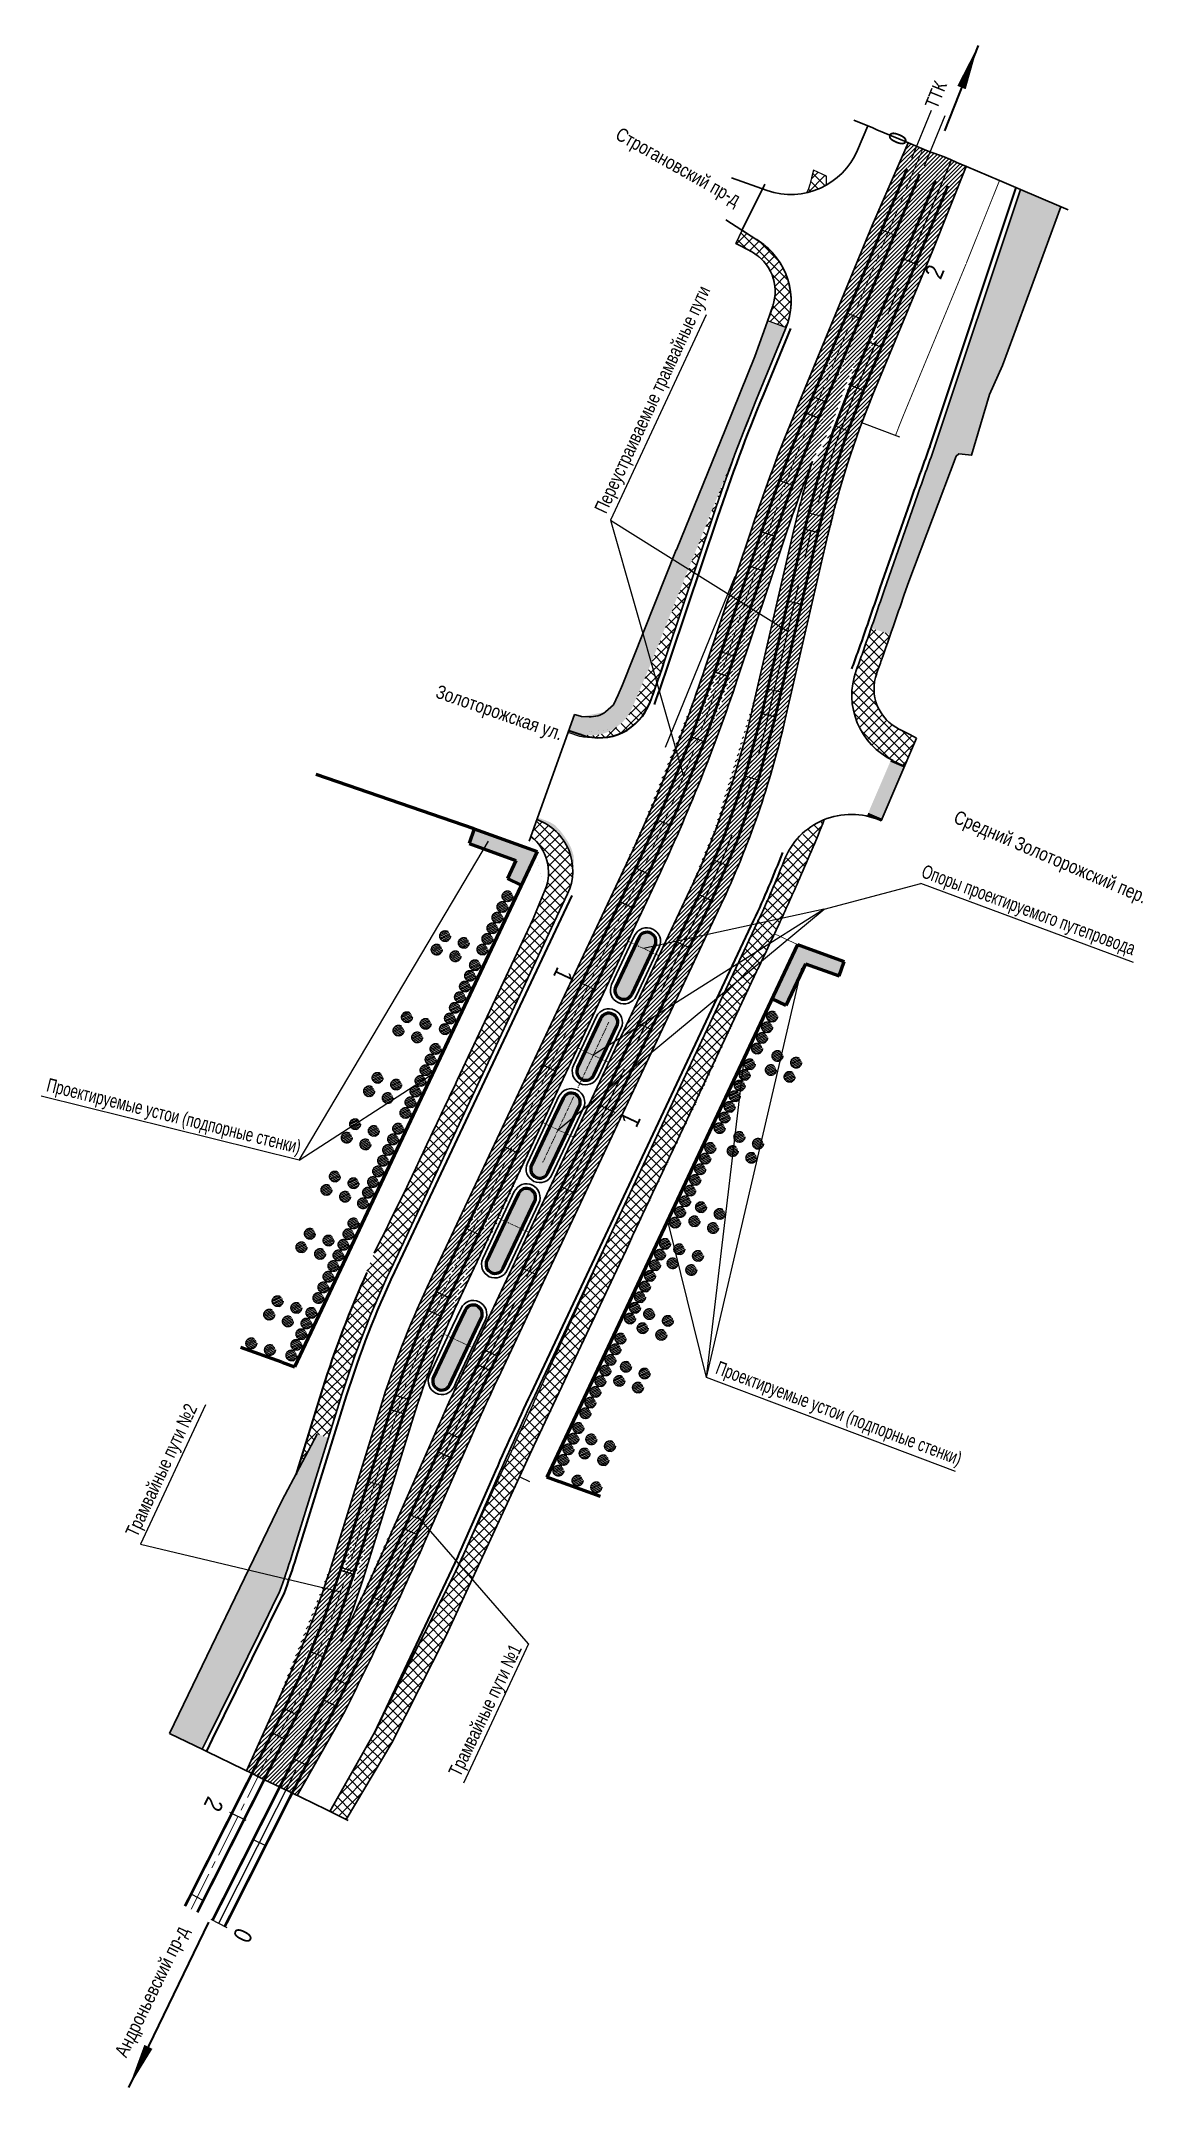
# Model space of a CAD drawing. Extents: x 11119 to 11241, y 9084 to 9312.
import ezdxf
from ezdxf.enums import TextEntityAlignment as Align

# ---------------------------------------------------------------- set-up
doc = ezdxf.new("R2010")
doc.units = 0
for name, pattern in [('CENTER2', [1.125, 0.75, -0.125, 0.125, -0.125]), ('HIDDEN2', [4.7625, 3.175, -1.5875]), ('осевая2', [28.575, 19.05, -3.175, 3.175, -3.175])]:
    doc.linetypes.add(name, pattern=pattern)
for name, color, linetype in [('05_PutiPost', 7, 'Continuous'), ('_заливка', 7, 'Continuous'), ('_фин_подписи', 7, 'Continuous'), ('HATCH', 253, 'Continuous'), ('HIDDEN', 6, 'HIDDEN2'), ('OSI', 3, 'CENTER2'), ('TEXT', 7, 'Continuous'), ('Построения', 7, 'Continuous'), ('Т1_3.Верх покрытия', 7, 'Continuous')]:
    doc.layers.add(name, color=color, linetype=linetype)
for name, color, linetype, lineweight in [('_Граница тротуара', 30, 'Continuous', 30), ('_размеры', 7, 'Continuous', 35), ('Опоры', 6, 'Continuous', 60), ('Тр_лево.Краевая', 7, 'Continuous', 35), ('Тр_лево.Кромка', 5, 'Continuous', 35), ('Тр_лево.Ось трассы', 1, 'осевая2', 25), ('Тр_лево.Пикетаж', 1, 'Continuous', 30), ('Тр_лево.Тротуар', 30, 'Continuous', 35), ('Тр_право.Краевая', 7, 'Continuous', 35), ('Тр_право.Кромка', 5, 'Continuous', 30), ('ТР_право.Ось трассы', 1, 'осевая2', 25), ('ТР_право.Пикетаж', 1, 'Continuous', 25)]:
    doc.layers.add(name, color=color, linetype=linetype, lineweight=lineweight)
doc.styles.get("Standard").update_dxf_attribs({"font": 'arial.ttf'})
doc.styles.add('TITLE', font='arial.ttf', dxfattribs={"width": 0.8})
pattern_1 = [(315, (-1234.9715, -185.25835), (0.561266008, 0.561266008), []), (45, (-1234.9715, -185.25835), (-0.561266008, 0.561266008), [])]

msp = doc.modelspace()

# ---------------------------------------------------------------- texts
at = {"layer": '_фин_подписи', "color": 1, "lineweight": 40, "style": 'TITLE', "width": 0.8}
for s, rotation, p in [('ТТК', 67.9603, (11218.4, 9307.43)), ('Строгановский пр-д', 330.6833, (11197.06, 9294.67)), ('Золоторожская ул.', 340.9062, (11177.35, 9235.61)), ('Средний Золоторожский пер.', 336.8523, (11242.12, 9217.49)), ('Андроньевский пр-д', 63.9868, (11134.37, 9103.05))]:
    msp.add_text(s, height=1.5, rotation=rotation, dxfattribs=at).set_placement(p, align=Align.TOP_RIGHT)
at = {"layer": 'TEXT', "color": 1, "style": 'TITLE'}
for s, rotation, width, p in [('Переустраиваемые трамвайные пути', 65, 0.75, (11187.77, 9271.68)), ('Опоры проектируемого путепровода', 339.6564, 0.7, (11228.55, 9214.75)), ('Проектируемые устои (подпорные стенки)', 339.28, 0.7, (11207.52, 9159)), ('Трамвайные пути №2', 65.0143, 0.75, (11133.35, 9153.06)), ('Трамвайные пути №1', 64.3017, 0.75, (11169.23, 9126.46))]:
    msp.add_text(s, height=1.5, rotation=rotation, dxfattribs=dict(at, width=width)).set_placement(p, align=Align.CENTER)
at = {"layer": 'TEXT', "color": 1, "width": 0.7}
msp.add_text('Проектируемые устои (подпорные стенки)', height=1.5, rotation=346.0727, dxfattribs=at).set_placement((11133.89, 9191.9), align=Align.CENTER)
at = {"layer": 'Тр_лево.Пикетаж', "color": 1, "lineweight": 25, "style": 'TITLE', "width": 0.8}
for s, rotation, p in [('0', 247.4916, (11213.37, 9301.28)), ('1', 244.7774, (11176.33, 9208.68)), ('2', 243.232, (11137.59, 9116.81))]:
    msp.add_text(s, height=2, rotation=rotation, dxfattribs=at).set_placement(p, align=Align.CENTER)
at = {"layer": 'ТР_право.Пикетаж', "color": 1, "style": 'TITLE', "width": 0.8}
for s, rotation, p in [('2', 67.4916, (11219.3, 9285.75)), ('1', 64.7774, (11185.61, 9191.77)), ('0', 63.2375, (11142.61, 9101.38))]:
    msp.add_text(s, height=2, rotation=rotation, dxfattribs=at).set_placement(p, align=Align.CENTER)

# ---------------------------------------------------------------- blocks, each defined once
blk = doc.blocks.new('stationing')
at = {"color": 1, "lineweight": 25}
blk.add_line((0, 1), (0, -1), dxfattribs=at)

# ---------------------------------------------------------------- hatches: boundary and pattern name
at = {"transparency": 33554559}
h = msp.add_hatch(dxfattribs=at)
h.set_pattern_fill('NET', color=1, scale=0.25, angle=315)
h.paths.add_polyline_path([(11204.95, 9297.37), (11204.73, 9296.52), (11204.55, 9295.78), (11204.42, 9295.3), (11204.24, 9294.9), (11204.62, 9294.99), (11205.26, 9295.24), (11205.85, 9295.45), (11206.39, 9295.72), (11206.39, 9296.72)])
h = msp.add_hatch(color=1, dxfattribs=at)
h.dxf.hatch_style = 1
edge = h.paths.add_edge_path()
edge.add_line((11232.39, 9293.33), (11227.89, 9295.25))
edge.add_line((11227.89, 9295.25), (11224.29, 9284.44))
edge.add_line((11224.29, 9284.44), (11218.64, 9267.4))
edge.add_arc((11538.27, 9149.6), 340.64, 159.7692, 160.3883)
edge.add_arc((12014.78, 8979.82), 846.5, 160.38834, 160.64158)
edge.add_line((11216.14, 9260.41), (11212.84, 9250.93))
edge.add_arc((9555.25, 9820.66), 1752.76, 340.90814, 341.03179, ccw=False)
edge.add_arc((10786.32, 9394.56), 450.04, 340.8145, 340.9081, ccw=False)
edge.add_line((11211.36, 9246.66), (11213.48, 9245.93))
edge.add_arc((10771.79, 9399.63), 467.67, 340.8126, 340.9249)
edge.add_arc((9296.29, 9909.85), 2028.89, 340.92487, 341.03186)
edge.add_line((11215.02, 9250.37), (11219.37, 9261.98))
edge.add_line((11219.37, 9261.98), (11220.78, 9265.71))
edge.add_line((11220.78, 9265.71), (11221.07, 9265.98))
edge.add_line((11221.07, 9265.98), (11222.49, 9265.81))
edge.add_line((11222.49, 9265.81), (11224.46, 9272.53))
edge.add_line((11224.46, 9272.53), (11225.9, 9275.76))
edge.add_line((11225.9, 9275.76), (11227.2, 9279.28))
edge.add_line((11227.2, 9279.28), (11232.39, 9293.33))
h = msp.add_hatch(dxfattribs=at)
h.set_pattern_fill('NET', color=1, scale=0.25, angle=315)
edge = h.paths.add_edge_path()
edge.add_line((11197.04, 9290.73), (11196.35, 9289.28))
edge.add_arc((11188.75, 9273.19), 17.79, 54.9242, 64.7154, ccw=False)
edge.add_line((11198.98, 9287.75), (11199.43, 9287.31))
edge.add_line((11199.43, 9287.31), (11199.67, 9287.02))
edge.add_line((11199.67, 9287.02), (11200, 9286.53))
edge.add_line((11200, 9286.53), (11200.32, 9285.9))
edge.add_line((11200.32, 9285.9), (11200.55, 9285.22))
edge.add_line((11200.55, 9285.22), (11200.69, 9284.33))
edge.add_line((11200.69, 9284.33), (11200.7, 9283.78))
edge.add_arc((11192.37, 9284.38), 8.35, 334.0587, 355.8818, ccw=False)
edge.add_line((11199.88, 9280.73), (11201.93, 9279.95))
edge.add_arc((11194.44, 9282.87), 8.04, 338.7631, 384.3539)
edge.add_arc((11194.39, 9282.8), 8.11, 24.6015, 60.4346)
edge.add_arc((11133.71, 9190.8), 118.3, 56.856, 57.6357)
edge.add_line((11197.04, 9290.73), (11196.35, 9289.28))
edge.add_line((11196.35, 9289.28), (11197.04, 9290.73))
h = msp.add_hatch(color=1, dxfattribs=at)
h.dxf.hatch_style = 1
edge = h.paths.add_edge_path()
edge.add_line((11190.36, 9251.36), (11201.85, 9279.98))
edge.add_line((11201.85, 9279.98), (11199.86, 9280.72))
edge.add_line((11199.86, 9280.72), (11199, 9278.25))
edge.add_line((11199, 9278.25), (11196.25, 9271.3))
edge.add_line((11196.25, 9271.3), (11189.66, 9255.13))
edge.add_line((11189.66, 9255.13), (11183.93, 9240.73))
edge.add_line((11183.93, 9240.73), (11183.33, 9239.25))
edge.add_line((11183.33, 9239.25), (11182.8, 9238.17))
edge.add_line((11182.8, 9238.17), (11181.92, 9237.37))
edge.add_arc((11179.83, 9240.8), 4.02, 282.7797, 301.4291, ccw=False)
edge.add_arc((11179.86, 9247.8), 10.95, 266.854, 274.4973, ccw=False)
edge.add_line((11179.26, 9236.86), (11178.47, 9237.09))
edge.add_line((11178.47, 9237.09), (11177.86, 9235.32))
edge.add_line((11177.86, 9235.32), (11179.41, 9234.84))
edge.add_arc((11180.28, 9239.78), 5.01, 260.012, 290.431)
edge.add_line((11182.03, 9235.08), (11182.9, 9235.51))
edge.add_line((11182.9, 9235.51), (11183.84, 9236.27))
edge.add_line((11183.84, 9236.27), (11184.37, 9236.88))
edge.add_line((11184.37, 9236.88), (11184.89, 9237.86))
edge.add_line((11184.89, 9237.86), (11186.02, 9240.55))
edge.add_line((11186.02, 9240.55), (11186.78, 9242.32))
edge.add_line((11186.78, 9242.32), (11190.36, 9251.36))
h = msp.add_hatch(dxfattribs=at)
h.set_pattern_fill('NET', color=1, scale=0.25, angle=315)
h.set_pattern_definition(pattern_1)
edge = h.paths.add_edge_path()
edge.add_line((11190.38, 9248.77), (11192.66, 9255.56))
edge.add_line((11192.66, 9255.56), (11194.1, 9259.88))
edge.add_line((11194.1, 9259.88), (11196.04, 9265.34))
edge.add_line((11196.04, 9265.34), (11196.66, 9266.98))
edge.add_line((11196.66, 9266.98), (11197.16, 9268.28))
edge.add_line((11197.16, 9268.28), (11196.68, 9267.1))
edge.add_line((11196.68, 9267.1), (11195.68, 9264.61))
edge.add_line((11195.68, 9264.61), (11190.37, 9251.28))
edge.add_line((11190.37, 9251.28), (11186.8, 9242.32))
edge.add_line((11186.8, 9242.32), (11186.05, 9240.55))
edge.add_line((11186.05, 9240.55), (11184.92, 9237.86))
edge.add_line((11184.92, 9237.86), (11184.4, 9236.88))
edge.add_line((11184.4, 9236.88), (11183.87, 9236.27))
edge.add_line((11183.87, 9236.27), (11182.92, 9235.52))
edge.add_arc((11180.29, 9239.73), 4.96, 252.6144, 301.9836, ccw=False)
edge.add_arc((11181.2, 9240.69), 6.18, 247.2808, 282.8151)
edge.add_arc((11181.21, 9240.51), 6, 283.0515, 339.0798)
edge.add_arc((11004.34, 9305.29), 194.36, 339.8592, 340.4219)
edge.add_line((11187.47, 9240.16), (11190.38, 9248.77))
h = msp.add_hatch(dxfattribs=at)
h.set_pattern_fill('NET', color=1, scale=0.25, angle=315)
h.set_pattern_definition(pattern_1)
h.paths.add_polyline_path([(11212.51, 9243.16, 0.001568), (11213.48, 9245.93), (11211.36, 9246.66, -0.001719), (11210.34, 9243.74, -0.001825), (11209.69, 9241.95, 0.388198), (11213.81, 9231.98), (11213.96, 9231.9), (11214.42, 9231.69), (11215.06, 9231.39), (11216.38, 9234.48), (11215.63, 9234.86), (11215.19, 9235.09), (11214.54, 9235.41), (11214.48, 9235.44, -0.38396), (11211.96, 9241.64, 0.001506)])
h = msp.add_hatch(dxfattribs=at)
h.set_pattern_fill('NET', color=1, scale=0.25, angle=315)
h.set_pattern_definition(pattern_1)
edge = h.paths.add_edge_path()
edge.add_arc((11172.26, 9219.8), 6, 334.8228, 430.1574)
edge.add_line((11174.29, 9225.44), (11173.62, 9223.58))
edge.add_arc((11170.6, 9219.6), 5, -22.4335, 52.8332, ccw=False)
edge.add_line((11175.22, 9217.69), (11173.88, 9214.44))
edge.add_line((11173.88, 9214.44), (11165.52, 9196.65))
edge.add_arc((11889.15, 8851.92), 801.55, 154.52763, 154.96033)
edge.add_arc((11411.7, 9074.96), 274.57, 154.9603, 156.2557)
edge.add_line((11160.37, 9185.52), (11156.6, 9178.13))
edge.add_line((11156.6, 9178.13), (11155.05, 9174.54))
edge.add_line((11155.05, 9174.54), (11152.53, 9168.19))
edge.add_line((11152.53, 9168.19), (11151.68, 9165.82))
edge.add_line((11151.68, 9165.82), (11149.05, 9157.59))
edge.add_line((11149.05, 9157.59), (11147.7, 9153.1))
edge.add_line((11147.7, 9153.1), (11149.96, 9157.37))
edge.add_line((11149.96, 9157.37), (11151.2, 9156.94))
edge.add_line((11151.2, 9156.94), (11153.8, 9165.1))
edge.add_line((11153.8, 9165.1), (11154.72, 9167.62))
edge.add_line((11154.72, 9167.62), (11157.32, 9173.91))
edge.add_line((11157.32, 9173.91), (11158.72, 9176.76))
edge.add_line((11158.72, 9176.76), (11162.36, 9184.65))
edge.add_arc((10975.06, 9275.94), 208.36, 334.0154, 335.7067)
edge.add_arc((11889.15, 8851.92), 799.3, 154.52721, 154.96033, ccw=False)
edge.add_line((11167.55, 9195.69), (11177.69, 9217.25))
h = msp.add_hatch(dxfattribs=at)
h.set_pattern_fill('NET', color=1, scale=0.25, angle=315)
h.set_pattern_definition(pattern_1)
edge = h.paths.add_edge_path()
edge.add_arc((11209.29, 9217.97), 8, 114.9296, 156.63)
edge.add_line((11201.95, 9221.14), (11177.13, 9167.78))
edge.add_line((11177.13, 9167.78), (11164.85, 9141.37))
edge.add_line((11164.85, 9141.37), (11156.25, 9124.23))
edge.add_line((11156.25, 9124.23), (11151.38, 9115.57))
edge.add_line((11151.38, 9115.57), (11153.18, 9114.7))
edge.add_line((11153.18, 9114.7), (11158.24, 9123.17))
edge.add_arc((10795.53, 9312.39), 409.1, 332.4486, 335.449)
edge.add_line((11167.64, 9142.41), (11181.76, 9172.56))
edge.add_line((11181.76, 9172.56), (11193.04, 9196.33))
edge.add_line((11193.04, 9196.33), (11202.23, 9216.26))
edge.add_line((11202.23, 9216.26), (11204.41, 9221.19))
edge.add_line((11204.41, 9221.19), (11205.66, 9224.19))
edge.add_line((11205.66, 9224.19), (11206.11, 9225.31))
edge.add_line((11206.11, 9225.31), (11205.92, 9225.22))
h = msp.add_hatch(color=1, dxfattribs=at)
h.dxf.hatch_style = 1
edge = h.paths.add_edge_path()
edge.add_line((11171.32, 9182.03), (11168.76, 9176.6))
edge.add_arc((11169.67, 9176.17), 1, 154.7774, 244.7774)
edge.add_arc((11169.67, 9176.17), 1, 244.7774, 334.7774)
edge.add_line((11170.57, 9175.75), (11170.83, 9176.29))
edge.add_line((11170.83, 9176.29), (11170.83, 9176.29))
edge.add_line((11170.83, 9176.29), (11174.07, 9183.16))
edge.add_arc((11173.16, 9183.59), 1, 334.7774, 424.7774)
edge.add_arc((11173.16, 9183.59), 1, 64.7774, 154.7774)
edge.add_line((11172.26, 9184.02), (11171.32, 9182.03))
edge.add_arc((11172.22, 9181.6), 1, 154.7771, 154.7774)
h = msp.add_hatch(color=1, dxfattribs=at)
h.dxf.hatch_style = 1
edge = h.paths.add_edge_path()
edge.add_line((11165.41, 9169.11), (11162.85, 9163.68))
edge.add_arc((11163.76, 9163.25), 1, 154.7774, 244.7774)
edge.add_arc((11163.76, 9163.25), 1, 244.7774, 334.7774)
edge.add_line((11164.66, 9162.83), (11164.92, 9163.37))
edge.add_line((11164.92, 9163.37), (11164.92, 9163.37))
edge.add_line((11164.92, 9163.37), (11168.16, 9170.24))
edge.add_arc((11167.25, 9170.67), 1, 334.7774, 424.7774)
edge.add_arc((11167.25, 9170.67), 1, 64.7774, 154.7774)
edge.add_line((11166.35, 9171.1), (11165.41, 9169.11))
edge.add_arc((11166.32, 9168.68), 1, 154.7771, 154.7774)
h = msp.add_hatch(color=1, dxfattribs=at)
h.dxf.hatch_style = 1
h.paths.add_polyline_path([(11133.6, 9124.22), (11137.22, 9122.46), (11137.87, 9123.78), (11140.51, 9129.15), (11143.06, 9134.33), (11145.79, 9139.89), (11146.31, 9141.36), (11147.43, 9144.82), (11149.24, 9150.64), (11150.8, 9155.65), (11151.2, 9156.94), (11149.95, 9157.38), (11147.58, 9152.87)])
at = {"layer": '_заливка', "lineweight": 9, "transparency": 33554559}
h = msp.add_hatch(dxfattribs=at)
h.set_pattern_fill('ANSI31', color=1, scale=0.1)
edge = h.paths.add_edge_path()
edge.add_arc((10960.85, 9328.68), 250.76, 336.5417, 338.9586)
edge.add_arc((10882.93, 9358.21), 334.09, 339.03, 340.3192)
edge.add_arc((10255.26, 9582.71), 1000.7, 340.31927, 340.74901)
edge.add_line((11200.01, 9252.77), (11203.32, 9262.21))
edge.add_arc((12712.94, 8734.2), 1599.3, 160.45365, 160.72221, ccw=False)
edge.add_arc((11707.69, 9091.09), 532.58, 159.648, 160.4537, ccw=False)
edge.add_arc((11582.57, 9137.17), 399.24, 158.4193, 159.6031, ccw=False)
edge.add_arc((11297.6, 9251.47), 92.22, 154.683, 159.3364, ccw=False)
edge.add_arc((11122.94, 9334.44), 101.15, 334.5094, 338.7811)
edge.add_line((11217.23, 9297.83), (11217.88, 9299.42))
edge.add_line((11217.88, 9299.42), (11216.97, 9299.79))
edge.add_line((11216.97, 9299.79), (11216.4, 9300.03))
edge.add_line((11216.4, 9300.03), (11215.74, 9298.41))
edge.add_arc((11146.63, 9324.7), 73.94, 333.3516, 339.1701, ccw=False)
edge.add_arc((11706.4, 9087.75), 534.09, 157.5689, 158.3746)
edge.add_arc((11582.57, 9137.17), 400.76, 158.4193, 159.6031)
edge.add_arc((11707.68, 9091.1), 534.09, 159.6478, 160.4536)
edge.add_arc((12712.82, 8734.24), 1600.7, 160.45361, 160.72218)
edge.add_line((11201.88, 9262.71), (11198.57, 9253.27))
edge.add_arc((10255.14, 9582.75), 999.3, 340.3194, 340.74909, ccw=False)
edge.add_arc((10882.92, 9358.21), 332.58, 339.0304, 340.3195, ccw=False)
edge.add_arc((10960.85, 9328.68), 249.24, 336.5417, 338.9586, ccw=False)
edge.add_arc((10884.57, 9362.24), 332.58, 335.1807, 336.4699, ccw=False)
edge.add_arc((10279.42, 9642.1), 999.3, 334.75114, 335.18083, ccw=False)
edge.add_line((11183.26, 9215.84), (11172.65, 9193.29))
edge.add_arc((11896.86, 8851.75), 800.7, 154.75123, 155.18099)
edge.add_arc((11412.83, 9075.59), 267.42, 155.1811, 156.4703)
edge.add_arc((11351.82, 9102.44), 200.76, 156.5417, 158.982)
edge.add_arc((11414.16, 9078.84), 267.42, 159.0534, 160.3426)
edge.add_arc((11916.36, 8899.45), 800.7, 160.34266, 160.77241)
edge.add_line((11160.32, 9163.14), (11157.02, 9153.7))
edge.add_arc((10402.3, 9416.92), 799.3, 340.34283, 340.77251, ccw=False)
edge.add_arc((10904.61, 9237.49), 265.91, 339.0538, 340.3429, ccw=False)
edge.add_arc((10966.97, 9213.89), 199.24, 335.6963, 338.982, ccw=False)
edge.add_arc((10906.34, 9241.64), 265.91, 334.3354, 335.6245, ccw=False)
edge.add_arc((10425.57, 9472.65), 799.3, 333.90578, 334.33547, ccw=False)
edge.add_line((11143.4, 9121.08), (11142.76, 9119.76))
edge.add_line((11142.76, 9119.76), (11143.44, 9119.42))
edge.add_line((11143.44, 9119.42), (11144.13, 9119.09))
edge.add_line((11144.13, 9119.09), (11144.77, 9120.41))
edge.add_arc((10425.68, 9472.59), 800.7, 333.90588, 334.33564)
edge.add_arc((10906.35, 9241.63), 267.42, 334.3357, 335.6249)
edge.add_arc((10966.97, 9213.89), 200.76, 335.6963, 338.982)
edge.add_arc((10904.62, 9237.49), 267.42, 339.0534, 340.3426)
edge.add_arc((10402.42, 9416.88), 800.7, 340.34266, 340.77241)
edge.add_line((11158.46, 9153.19), (11161.76, 9162.63))
edge.add_arc((11916.48, 8899.41), 799.3, 160.34283, 160.77251, ccw=False)
edge.add_arc((11414.17, 9078.83), 265.91, 159.0538, 160.3429, ccw=False)
edge.add_arc((11351.82, 9102.44), 199.24, 156.5417, 158.982, ccw=False)
edge.add_arc((11412.85, 9075.59), 265.91, 155.1807, 156.4698, ccw=False)
edge.add_arc((11896.97, 8851.7), 799.3, 154.75113, 155.18081, ccw=False)
edge.add_line((11174.03, 9192.64), (11184.64, 9215.2))
edge.add_arc((10279.54, 9642.04), 1000.7, 334.75122, 335.18097)
edge.add_arc((10884.58, 9362.23), 334.09, 335.181, 336.4702)
edge = h.paths.add_edge_path()
edge.add_line((11184.64, 9215.2), (11174.03, 9192.64))
edge.add_arc((11896.97, 8851.7), 799.3, 154.75113, 155.18092)
edge.add_arc((11412.85, 9075.59), 265.91, 155.181, 156.4698)
edge.add_arc((11351.82, 9102.44), 199.24, 156.5417, 158.982)
edge.add_arc((11414.17, 9078.83), 265.91, 159.0538, 160.3426)
edge.add_arc((11916.48, 8899.41), 799.3, 160.34273, 160.77251)
edge.add_line((11161.76, 9162.63), (11158.46, 9153.19))
edge.add_arc((10402.42, 9416.88), 800.7, 340.34276, 340.77241, ccw=False)
edge.add_arc((10904.62, 9237.49), 267.42, 339.0534, 340.3429, ccw=False)
edge.add_arc((10966.97, 9213.89), 200.76, 335.6963, 338.982, ccw=False)
edge.add_arc((10906.35, 9241.63), 267.42, 334.3354, 335.6249, ccw=False)
edge.add_arc((10425.68, 9472.59), 800.7, 333.90588, 334.33554, ccw=False)
edge.add_line((11144.77, 9120.41), (11144.13, 9119.09))
edge.add_line((11144.13, 9119.09), (11145.84, 9118.27))
edge.add_line((11145.84, 9118.27), (11146.1, 9118.8))
edge.add_arc((9350.37, 9997.61), 1999.24, 333.92333, 335.40037)
edge.add_line((11168.16, 9165.38), (11172.32, 9174.47))
edge.add_arc((12991.49, 8341.61), 2000.76, 154.8228, 155.40037, ccw=False)
edge.add_line((11180.81, 9192.77), (11190.13, 9212.61))
edge.add_arc((10105.04, 9723.38), 1199.3, 334.79295, 334.97201)
edge.add_arc((10829.97, 9384.91), 399.25, 334.972, 335.5092)
edge.add_arc((10975.58, 9318.58), 239.24, 335.5092, 336.4044)
edge.add_arc((11017.95, 9286.91), 188.12, 340.0797, 341.2257)
edge.add_arc((11122.27, 9261.44), 81.7, 334.5791, 343.771)
edge.add_arc((11037.72, 9289.19), 170.67, 342.7587, 344.0118)
edge.add_arc((10971.8, 9308.08), 239.24, 344.0118, 344.9071)
edge.add_arc((10817.31, 9349.74), 399.25, 344.9071, 345.4443)
edge.add_arc((10042.93, 9550.81), 1199.3, 345.44429, 345.62334)
edge.add_line((11204.68, 9253.03), (11207.17, 9262.72))
edge.add_arc((12370.27, 8964.59), 1200.7, 165.44428, 165.62331, ccw=False)
edge.add_arc((11596, 9165.63), 400.75, 164.9072, 165.4443, ccw=False)
edge.add_arc((11441.52, 9207.29), 240.76, 164.0119, 164.9072, ccw=False)
edge.add_arc((11375.6, 9226.18), 172.19, 162.7584, 164.012, ccw=False)
edge.add_arc((11239.7, 9271.64), 29.09, 153.5313, 168.9582, ccw=False)
edge.add_arc((11251.08, 9271.56), 39.63, 155.0944, 160.7795, ccw=False)
edge.add_line((11215.14, 9288.25), (11216.5, 9291.58))
edge.add_line((11216.5, 9291.58), (11217.94, 9295.05))
edge.add_line((11217.94, 9295.05), (11219.26, 9298.23))
edge.add_line((11219.26, 9298.23), (11219.51, 9298.83))
edge.add_line((11219.51, 9298.83), (11217.88, 9299.42))
edge.add_line((11217.88, 9299.42), (11217.23, 9297.83))
edge.add_arc((11129.29, 9331.84), 94.29, 334.3323, 338.859, ccw=False)
edge.add_arc((11303.19, 9249.24), 98.24, 154.843, 159.2651)
edge.add_arc((11582.57, 9137.17), 399.24, 158.4193, 159.6031)
edge.add_arc((11707.69, 9091.09), 532.58, 159.648, 160.4536)
edge.add_arc((12712.94, 8734.2), 1599.3, 160.45363, 160.72221)
edge.add_line((11203.32, 9262.21), (11200.01, 9252.77))
edge.add_arc((10255.26, 9582.71), 1000.7, 340.31935, 340.74901, ccw=False)
edge.add_arc((10882.93, 9358.21), 334.09, 339.03, 340.3194, ccw=False)
edge.add_arc((10960.85, 9328.68), 250.76, 336.5417, 338.9586, ccw=False)
edge.add_arc((10884.58, 9362.23), 334.09, 335.1808, 336.4702, ccw=False)
edge.add_arc((10279.54, 9642.04), 1000.7, 334.75122, 335.18089, ccw=False)
edge = h.paths.add_edge_path(flags=16)
edge.add_arc((11087.18, 9268.78), 112.13, 334.5864, 336.7523)
edge.add_arc((11004.4, 9305.27), 202.6, 336.511, 337.7117)
edge.add_arc((11004.42, 9305.26), 202.57, 337.7109, 340.6584)
edge.add_arc((10591.46, 9446.34), 638.97, 340.98605, 341.67875)
edge.add_arc((11112.93, 9276.09), 90.44, 340.2262, 345.0203)
edge.add_line((11200.3, 9252.71), (11204.81, 9265.15))
edge.add_line((11204.81, 9265.15), (11206.88, 9268.89))
edge.add_arc((11707.7, 9091.09), 531.45, 159.6481, 160.4538, ccw=False)
edge.add_arc((11582.57, 9137.17), 398.1, 159.427, 159.6031, ccw=False)
edge.add_arc((11375.69, 9226.82), 173.28, 163.1437, 164.2234)
edge.add_arc((11441.58, 9208.2), 241.74, 164.2235, 165.1194)
edge.add_line((11207.94, 9270.29), (11204.47, 9263.92))
edge.add_line((11204.47, 9263.92), (11202.3, 9255.42))
edge.add_line((11202.3, 9255.42), (11201.26, 9250.93))
edge.add_line((11201.26, 9250.93), (11200.26, 9246.84))
edge.add_line((11200.26, 9246.84), (11199.38, 9242.8))
edge.add_line((11199.38, 9242.8), (11198.62, 9239.53))
edge.add_arc((11098.4, 9260.89), 102.47, 340.9922, 347.9692, ccw=False)
edge.add_arc((11092.05, 9263.25), 109.25, 338.2948, 340.9045, ccw=False)
edge.add_arc((10946.11, 9330.81), 269.96, 335.3737, 336.4273, ccw=False)
edge.add_arc((10485.7, 9542.12), 776.56, 334.93155, 335.35621, ccw=False)
edge.add_line((11189.1, 9213.09), (11179.78, 9193.25))
edge.add_arc((9619.38, 9916.4), 1719.82, 334.46297, 335.13525, ccw=False)
edge.add_line((11171.18, 9174.99), (11167.02, 9165.9))
edge.add_arc((11212.5, 9140.69), 52, 150.9931, 156.6019)
edge.add_arc((8614.91, 10297.64), 2791.59, 335.38425, 335.98066, ccw=False)
edge.add_line((11152.81, 9134.86), (11155.11, 9141.58))
edge.add_arc((8392.05, 10005.89), 2895.09, 342.62984, 342.75986)
edge.add_line((11157.06, 9147.85), (11158.64, 9153.09))
edge.add_line((11158.64, 9153.09), (11162.03, 9163.63))
edge.add_line((11162.03, 9163.63), (11163.34, 9166.89))
edge.add_line((11163.34, 9166.89), (11165.13, 9171.04))
edge.add_line((11165.13, 9171.04), (11166.49, 9173.94))
edge.add_arc((11265.19, 9129.61), 108.2, 151.474, 155.8119, ccw=False)
edge.add_arc((11413.04, 9076.45), 264.57, 155.3675, 156.6575, ccw=False)
edge.add_arc((11896.65, 8854.71), 796.59, 154.93726, 155.36779, ccw=False)
edge.add_line((11175.06, 9192.15), (11185.67, 9214.71))
edge.add_arc((6863.44, 11259.81), 4781.64, 334.67838, 334.69707)
edge.add_arc((10350.73, 9611.67), 924.5, 334.66839, 334.97891)
edge = h.paths.add_edge_path()
edge.add_arc((10960.85, 9328.68), 249.24, 336.5417, 338.9586)
edge.add_arc((10882.92, 9358.21), 332.58, 339.0304, 340.3192)
edge.add_arc((10255.14, 9582.75), 999.3, 340.31932, 340.74909)
edge.add_line((11198.57, 9253.27), (11201.88, 9262.71))
edge.add_arc((12712.82, 8734.24), 1600.7, 160.45363, 160.72218, ccw=False)
edge.add_arc((11707.68, 9091.1), 534.09, 159.6478, 160.4537, ccw=False)
edge.add_arc((11582.57, 9137.17), 400.76, 158.4193, 159.6031, ccw=False)
edge.add_arc((11706.4, 9087.75), 534.09, 157.5689, 158.3746, ccw=False)
edge.add_arc((11293.53, 9260.1), 86.71, 153.7803, 158.7413, ccw=False)
edge.add_line((11215.74, 9298.41), (11216.4, 9300.03))
edge.add_line((11216.4, 9300.03), (11215.46, 9300.42))
edge.add_line((11215.46, 9300.42), (11214.93, 9299.2))
edge.add_line((11214.93, 9299.2), (11212, 9292.44))
edge.add_line((11212, 9292.44), (11208.97, 9285.17))
edge.add_line((11208.97, 9285.17), (11207.34, 9281.24))
edge.add_line((11207.34, 9281.24), (11206.52, 9279.27))
edge.add_line((11206.52, 9279.27), (11205.71, 9277.31))
edge.add_arc((49517.89, -6600.58), 41472.05, 157.489192, 157.499237)
edge.add_line((11202.93, 9270.59), (11200.07, 9263.36))
edge.add_line((11200.07, 9263.36), (11196.84, 9253.87))
edge.add_line((11196.84, 9253.87), (11194.5, 9246.89))
edge.add_line((11194.5, 9246.89), (11192.08, 9239.71))
edge.add_arc((11004.34, 9305.29), 198.86, 337.8069, 340.7453, ccw=False)
edge.add_arc((11095.42, 9266.71), 99.97, 334.1451, 338.5635, ccw=False)
edge.add_arc((10990.51, 9308.7), 212.84, 334.2736, 336.2889, ccw=False)
edge.add_line((11182.25, 9216.32), (11171.62, 9193.77))
edge.add_arc((11392.86, 9087.22), 245.56, 154.2838, 155.6866)
edge.add_arc((11412.82, 9075.6), 268.54, 155.1809, 156.4706)
edge.add_arc((11292.49, 9116.47), 142.29, 152.2104, 155.6318)
edge.add_arc((11325.3, 9097.52), 180.04, 154.4483, 156.3827)
edge.add_arc((15385.43, 7565.41), 4519.4, 159.20849, 159.29097)
edge.add_line((11158.04, 9163.57), (11155.1, 9154.34))
edge.add_arc((10845.75, 9247.86), 323.19, 342.2114, 343.1783, ccw=False)
edge.add_line((11153.48, 9149.13), (11151.56, 9142.95))
edge.add_arc((11060.6, 9170.69), 95.09, 336.2024, 343.0384, ccw=False)
edge.add_arc((8137.32, 10475.9), 3296.52, 335.84734, 335.94729, ccw=False)
edge.add_line((11145.26, 9127.07), (11142.85, 9121.68))
edge.add_line((11142.85, 9121.68), (11142.13, 9120.08))
edge.add_line((11142.13, 9120.08), (11142.76, 9119.76))
edge.add_line((11142.76, 9119.76), (11143.4, 9121.08))
edge.add_arc((10425.57, 9472.65), 799.3, 333.90578, 334.33557)
edge.add_arc((10906.34, 9241.64), 265.91, 334.3357, 335.6245)
edge.add_arc((10966.97, 9213.89), 199.24, 335.6963, 338.982)
edge.add_arc((10904.61, 9237.49), 265.91, 339.0538, 340.3426)
edge.add_arc((10402.3, 9416.92), 799.3, 340.34273, 340.77251)
edge.add_line((11157.02, 9153.7), (11160.32, 9163.14))
edge.add_arc((11916.36, 8899.45), 800.7, 160.34276, 160.77241, ccw=False)
edge.add_arc((11414.16, 9078.84), 267.42, 159.0534, 160.3429, ccw=False)
edge.add_arc((11351.82, 9102.44), 200.76, 156.5417, 158.982, ccw=False)
edge.add_arc((11412.83, 9075.59), 267.42, 155.1808, 156.4703, ccw=False)
edge.add_arc((11896.86, 8851.75), 800.7, 154.75123, 155.18088, ccw=False)
edge.add_line((11172.65, 9193.29), (11183.26, 9215.84))
edge.add_arc((10279.42, 9642.1), 999.3, 334.75114, 335.18091)
edge.add_arc((10884.57, 9362.24), 332.58, 335.181, 336.4699)
h = msp.add_hatch(dxfattribs=at)
h.set_pattern_fill('ANSI31', color=1, scale=0.1)
edge = h.paths.add_edge_path()
edge.add_line((11221.91, 9297.8), (11220.86, 9298.25))
edge.add_line((11220.86, 9298.25), (11220.16, 9298.55))
edge.add_line((11220.16, 9298.55), (11219.46, 9298.85))
edge.add_line((11219.46, 9298.85), (11219.33, 9298.54))
edge.add_arc((12323.48, 8826.8), 1200.7, 156.86615, 157.04521)
edge.add_arc((11586.88, 9138.79), 400.75, 157.0452, 157.5824)
edge.add_arc((11438.98, 9199.8), 240.76, 157.5824, 158.4777)
edge.add_arc((11375.19, 9224.96), 172.19, 158.4777, 159.7311)
edge.add_arc((11355.12, 9232.45), 150.76, 159.7608, 162.7287)
edge.add_arc((11375.6, 9226.18), 172.19, 162.7584, 164.0118)
edge.add_arc((11441.52, 9207.29), 240.76, 164.0118, 164.907)
edge.add_arc((11596, 9165.63), 400.75, 164.9071, 165.4442)
edge.add_arc((12370.27, 8964.59), 1200.7, 165.44425, 165.62331)
edge.add_line((11207.17, 9262.72), (11204.68, 9253.03))
edge.add_arc((10042.93, 9550.81), 1199.3, 345.4443, 345.62334, ccw=False)
edge.add_arc((10817.31, 9349.74), 399.25, 344.9072, 345.4443, ccw=False)
edge.add_arc((10971.8, 9308.08), 239.24, 344.012, 344.9072, ccw=False)
edge.add_arc((11037.72, 9289.19), 170.67, 342.7587, 344.012, ccw=False)
edge.add_arc((11121.82, 9261.59), 82.18, 334.779, 343.7575, ccw=False)
edge.add_line((11196.16, 9226.57), (11194.82, 9222.82))
edge.add_arc((10975.58, 9318.58), 239.24, 335.5091, 336.4043, ccw=False)
edge.add_arc((10829.97, 9384.91), 399.25, 334.972, 335.5091, ccw=False)
edge.add_arc((10105.04, 9723.38), 1199.3, 334.79295, 334.97199, ccw=False)
edge.add_line((11190.13, 9212.61), (11180.81, 9192.77))
edge.add_arc((12991.49, 8341.61), 2000.76, 154.8228, 155.40037)
edge.add_line((11172.32, 9174.47), (11168.16, 9165.38))
edge.add_arc((9350.37, 9997.61), 1999.24, 333.92333, 335.40037, ccw=False)
edge.add_line((11146.1, 9118.8), (11145.84, 9118.27))
edge.add_line((11145.84, 9118.27), (11147.21, 9117.6))
edge.add_line((11147.21, 9117.6), (11147.75, 9117.34))
edge.add_line((11147.75, 9117.34), (11148.18, 9118.1))
edge.add_arc((11084.23, 9157.18), 74.95, 328.572, 332.053)
edge.add_arc((11086.04, 9161.17), 75.34, 328.7205, 332.2014)
edge.add_arc((10723.25, 9341.97), 480.67, 333.3052, 336.9439)
edge.add_arc((11152.82, 9160.21), 14.27, 332.9653, 339.427)
edge.add_arc((11153.49, 9161.73), 14.27, 332.7529, 339.2146)
edge.add_arc((11154.19, 9163.26), 14.26, 332.4564, 339.0446)
edge.add_arc((11156.11, 9164.16), 12.87, 332.2325, 338.8206)
edge.add_arc((11056.93, 9214.2), 123.92, 333.8069, 336.2848)
edge.add_line((11170.38, 9164.37), (11174.73, 9173.61))
edge.add_arc((9656.72, 9898.96), 1682.41, 334.4601, 335.13868)
edge.add_line((11183.22, 9191.64), (11192.54, 9211.48))
edge.add_arc((10105.45, 9723.19), 1201.5, 334.79297, 334.97203)
edge.add_arc((10830, 9384.89), 401.87, 334.972, 335.5092)
edge.add_arc((11157.5, 9236.56), 42.35, 334.4545, 339.5701)
edge.add_line((11197.19, 9221.78), (11198.61, 9225.52))
edge.add_line((11198.61, 9225.52), (11200.49, 9231.38))
edge.add_line((11200.49, 9231.38), (11202.18, 9238.05))
edge.add_line((11202.18, 9238.05), (11203.04, 9241.75))
edge.add_line((11203.04, 9241.75), (11203.89, 9245.43))
edge.add_line((11203.89, 9245.43), (11204.74, 9249.1))
edge.add_line((11204.74, 9249.1), (11205.86, 9253.92))
edge.add_line((11205.86, 9253.92), (11208.03, 9262.56))
edge.add_line((11208.03, 9262.56), (11209.76, 9267.9))
edge.add_line((11209.76, 9267.9), (11210.98, 9271.11))
edge.add_line((11210.98, 9271.11), (11211.9, 9273.38))
edge.add_line((11211.9, 9273.38), (11213.38, 9276.96))
edge.add_line((11213.38, 9276.96), (11216.2, 9283.67))
edge.add_arc((11248.49, 9272.65), 34.12, 154.8803, 161.1566, ccw=False)
edge.add_arc((11253.33, 9274.71), 37.82, 154.954, 160.8203, ccw=False)
edge.add_arc((11279.15, 9268.23), 64.16, 156.2743, 159.4765, ccw=False)
edge.add_line((11220.41, 9294.04), (11221.77, 9297.49))
edge.add_line((11221.77, 9297.49), (11221.91, 9297.8))
at = {"layer": 'HATCH'}
h = msp.add_hatch(dxfattribs=at)
h.set_pattern_fill('ANSI31', color=1, scale=0.05, angle=-19.8139)
h.set_pattern_definition([(25.186133, (10016.35371, 9929.69952), (-0.067557696, 0.14365765), [])])
h.paths.add_polyline_path([(11171.61, 9216.75, 1), (11170.48, 9217.16, 1)])
h = msp.add_hatch(dxfattribs=at)
h.set_pattern_fill('ANSI31', color=1, scale=0.05, angle=-19.8139)
h.set_pattern_definition([(25.186133, (10015.79725, 9928.5182), (-0.067557696, 0.14365765), [])])
h.paths.add_polyline_path([(11171.06, 9215.57, 1), (11169.93, 9215.97, 1)])
h = msp.add_hatch(dxfattribs=at)
h.set_pattern_fill('ANSI31', color=1, scale=0.05, angle=-19.8139)
h.set_pattern_definition([(25.186133, (10009.43192, 9925.28438), (-0.067557696, 0.14365765), [])])
h.paths.add_polyline_path([(11164.69, 9212.33, 1), (11163.56, 9212.74, 1)])
h = msp.add_hatch(dxfattribs=at)
h.set_pattern_fill('ANSI31', color=1, scale=0.05, angle=-19.8139)
h.set_pattern_definition([(25.186133, (10014.68434, 9926.15557), (-0.067557696, 0.14365765), [])])
h.paths.add_polyline_path([(11169.94, 9213.2, 1), (11168.81, 9213.61, 1)])
h = msp.add_hatch(dxfattribs=at)
h.set_pattern_fill('ANSI31', color=1, scale=0.05, angle=-19.8139)
h.set_pattern_definition([(25.186133, (10015.2408, 9927.33688), (-0.067557696, 0.14365765), [])])
h.paths.add_polyline_path([(11170.5, 9214.39, 1), (11169.37, 9214.79, 1)])
h = msp.add_hatch(dxfattribs=at)
h.set_pattern_fill('ANSI31', color=1, scale=0.05, angle=-19.8139)
h.set_pattern_definition([(25.186133, (10008.50227, 9923.79118), (-0.067557696, 0.14365765), [])])
h.paths.add_polyline_path([(11163.76, 9210.84, 1), (11162.63, 9211.25, 1)])
h = msp.add_hatch(dxfattribs=at)
h.set_pattern_fill('ANSI31', color=1, scale=0.05, angle=-19.8139)
h.set_pattern_definition([(25.186133, (10010.57203, 9923.04546), (-0.067557696, 0.14365765), [])])
h.paths.add_polyline_path([(11165.83, 9210.09, 1), (11164.7, 9210.5, 1)])
h = msp.add_hatch(dxfattribs=at)
h.set_pattern_fill('ANSI31', color=1, scale=0.05, angle=-19.8139)
h.set_pattern_definition([(25.186133, (10011.50168, 9924.53866), (-0.067557696, 0.14365765), [])])
h.paths.add_polyline_path([(11166.76, 9211.59, 1), (11165.63, 9211.99, 1)])
h = msp.add_hatch(dxfattribs=at)
h.set_pattern_fill('ANSI31', color=1, scale=0.05, angle=-19.8139)
h.set_pattern_definition([(25.186133, (10013.57143, 9923.79293), (-0.067557696, 0.14365765), [])])
h.paths.add_polyline_path([(11168.83, 9210.84, 1), (11167.7, 9211.25, 1)])
h = msp.add_hatch(dxfattribs=at)
h.set_pattern_fill('ANSI31', color=1, scale=0.05, angle=-19.8139)
h.set_pattern_definition([(25.186133, (10014.12789, 9924.97425), (-0.067557696, 0.14365765), [])])
h.paths.add_polyline_path([(11169.39, 9212.02, 1), (11168.26, 9212.43, 1)])
h = msp.add_hatch(dxfattribs=at)
h.set_pattern_fill('ANSI31', color=1, scale=0.05, angle=-19.8139)
h.set_pattern_definition([(25.186133, (10012.20387, 9920.8897), (-0.067557696, 0.14365765), [])])
h.paths.add_polyline_path([(11167.46, 9207.94, 1), (11166.33, 9208.35, 1)])
h = msp.add_hatch(dxfattribs=at)
h.set_pattern_fill('ANSI31', color=1, scale=0.05, angle=-19.8139)
h.set_pattern_definition([(25.186133, (10012.76033, 9922.07101), (-0.067557696, 0.14365765), [])])
h.paths.add_polyline_path([(11168.02, 9209.12, 1), (11166.89, 9209.53, 1)])
h = msp.add_hatch(dxfattribs=at)
h.set_pattern_fill('ANSI31', color=1, scale=0.05, angle=-19.8139)
h.set_pattern_definition([(25.186133, (10011.09096, 9918.52706), (-0.067557696, 0.14365765), [])])
h.paths.add_polyline_path([(11166.35, 9205.58, 1), (11165.22, 9205.98, 1)])
h = msp.add_hatch(dxfattribs=at)
h.set_pattern_fill('ANSI31', color=1, scale=0.05, angle=-19.8139)
h.set_pattern_definition([(25.186133, (10011.64742, 9919.70838), (-0.067557696, 0.14365765), [])])
h.paths.add_polyline_path([(11166.91, 9206.76, 1), (11165.78, 9207.16, 1)])
h = msp.add_hatch(dxfattribs=at)
h.set_pattern_fill('ANSI31', color=1, scale=0.05, angle=-19.8139)
h.set_pattern_definition([(25.186133, (10005.205, 9916.31092), (-0.067557696, 0.14365765), [])])
h.paths.add_polyline_path([(11160.46, 9203.36, 1), (11159.33, 9203.77, 1)])
h = msp.add_hatch(dxfattribs=at)
h.set_pattern_fill('ANSI31', color=1, scale=0.05, angle=-19.8139)
h.set_pattern_definition([(25.186133, (10009.97805, 9916.16443), (-0.067557696, 0.14365765), [])])
h.paths.add_polyline_path([(11165.24, 9203.21, 1), (11164.11, 9203.62, 1)])
h = msp.add_hatch(dxfattribs=at)
h.set_pattern_fill('ANSI31', color=1, scale=0.05, angle=-19.8139)
h.set_pattern_definition([(25.186133, (10010.53451, 9917.34575), (-0.067557696, 0.14365765), [])])
h.paths.add_polyline_path([(11165.79, 9204.4, 1), (11164.66, 9204.8, 1)])
h = msp.add_hatch(dxfattribs=at)
h.set_pattern_fill('ANSI31', color=1, scale=0.05, angle=-19.8139)
h.set_pattern_definition([(25.186133, (10045.68508, 9916.36803), (-0.067557696, 0.14365765), [])])
h.paths.add_polyline_path([(11200.94, 9203.42, 1), (11199.81, 9203.82, 1)])
h = msp.add_hatch(dxfattribs=at)
h.set_pattern_fill('ANSI31', color=1, scale=0.05, angle=-19.8139)
h.set_pattern_definition([(25.186133, (10004.27535, 9914.81772), (-0.067557696, 0.14365765), [])])
h.paths.add_polyline_path([(11159.53, 9201.87, 1), (11158.4, 9202.27, 1)])
h = msp.add_hatch(dxfattribs=at)
h.set_pattern_fill('ANSI31', color=1, scale=0.05, angle=-19.8139)
h.set_pattern_definition([(25.186133, (10006.34511, 9914.072), (-0.067557696, 0.14365765), [])])
h.paths.add_polyline_path([(11161.6, 9201.12, 1), (11160.47, 9201.53, 1)])
h = msp.add_hatch(dxfattribs=at)
h.set_pattern_fill('ANSI31', color=1, scale=0.05, angle=-19.8139)
h.set_pattern_definition([(25.186133, (10007.27476, 9915.5652), (-0.067557696, 0.14365765), [])])
h.paths.add_polyline_path([(11162.53, 9202.61, 1), (11161.4, 9203.02, 1)])
h = msp.add_hatch(dxfattribs=at)
h.set_pattern_fill('ANSI31', color=1, scale=0.05, angle=-19.8139)
h.set_pattern_definition([(25.186133, (10009.4216, 9914.98311), (-0.067557696, 0.14365765), [])])
h.paths.add_polyline_path([(11164.68, 9202.03, 1), (11163.55, 9202.44, 1)])
h = msp.add_hatch(dxfattribs=at)
h.set_pattern_fill('ANSI31', color=1, scale=0.05, angle=-19.8139)
h.set_pattern_definition([(25.186133, (10044.57217, 9914.0054), (-0.067557696, 0.14365765), [])])
h.paths.add_polyline_path([(11199.83, 9201.05, 1), (11198.7, 9201.46, 1)])
h = msp.add_hatch(dxfattribs=at)
h.set_pattern_fill('ANSI31', color=1, scale=0.05, angle=-19.8139)
h.set_pattern_definition([(25.186133, (10045.12863, 9915.18671), (-0.067557696, 0.14365765), [])])
h.paths.add_polyline_path([(11200.39, 9202.24, 1), (11199.26, 9202.64, 1)])
h = msp.add_hatch(dxfattribs=at)
h.set_pattern_fill('ANSI31', color=1, scale=0.05, angle=-19.8139)
h.set_pattern_definition([(25.186133, (10007.83142, 9911.60728), (-0.067557696, 0.14365765), [])])
h.paths.add_polyline_path([(11163.09, 9198.66, 1), (11161.96, 9199.06, 1)])
h = msp.add_hatch(dxfattribs=at)
h.set_pattern_fill('ANSI31', color=1, scale=0.05, angle=-19.8139)
h.set_pattern_definition([(25.186133, (10008.38788, 9912.78859), (-0.067557696, 0.14365765), [])])
h.paths.add_polyline_path([(11163.65, 9199.84, 1), (11162.52, 9200.24, 1)])
h = msp.add_hatch(dxfattribs=at)
h.set_pattern_fill('ANSI31', color=1, scale=0.05, angle=-19.8139)
h.set_pattern_definition([(25.186133, (10044.01572, 9912.82408), (-0.067557696, 0.14365765), [])])
h.paths.add_polyline_path([(11199.27, 9199.87, 1), (11198.15, 9200.28, 1)])
h = msp.add_hatch(dxfattribs=at)
h.set_pattern_fill('ANSI31', color=1, scale=0.05, angle=-19.8139)
h.set_pattern_definition([(25.186133, (10046.27893, 9912.00866), (-0.067557696, 0.14365765), [])])
h.paths.add_polyline_path([(11201.54, 9199.06, 1), (11200.41, 9199.46, 1)])
h = msp.add_hatch(dxfattribs=at)
h.set_pattern_fill('ANSI31', color=1, scale=0.05, angle=-19.8139)
h.set_pattern_definition([(25.186133, (10001.94744, 9909.58623), (-0.067557696, 0.14365765), [])])
h.paths.add_polyline_path([(11157.21, 9196.64, 1), (11156.08, 9197.04, 1)])
h = msp.add_hatch(dxfattribs=at)
h.set_pattern_fill('ANSI31', color=1, scale=0.05, angle=-19.8139)
h.set_pattern_definition([(25.186133, (10006.71851, 9909.24464), (-0.067557696, 0.14365765), [])])
h.paths.add_polyline_path([(11161.98, 9196.29, 1), (11160.85, 9196.7, 1)])
h = msp.add_hatch(dxfattribs=at)
h.set_pattern_fill('ANSI31', color=1, scale=0.05, angle=-19.8139)
h.set_pattern_definition([(25.186133, (10007.27497, 9910.42596), (-0.067557696, 0.14365765), [])])
h.paths.add_polyline_path([(11162.53, 9197.48, 1), (11161.4, 9197.88, 1)])
h = msp.add_hatch(dxfattribs=at)
h.set_pattern_fill('ANSI31', color=1, scale=0.05, angle=-19.8139)
h.set_pattern_definition([(25.186133, (10042.64812, 9909.92077), (-0.067557696, 0.14365765), [])])
h.paths.add_polyline_path([(11197.91, 9196.97, 1), (11196.78, 9197.38, 1)])
h = msp.add_hatch(dxfattribs=at)
h.set_pattern_fill('ANSI31', color=1, scale=0.05, angle=-19.8139)
h.set_pattern_definition([(25.186133, (10043.20458, 9911.10208), (-0.067557696, 0.14365765), [])])
h.paths.add_polyline_path([(11198.46, 9198.15, 1), (11197.33, 9198.56, 1)])
h = msp.add_hatch(dxfattribs=at)
h.set_pattern_fill('ANSI31', color=1, scale=0.05, angle=-19.8139)
h.set_pattern_definition([(25.186133, (10045.5427, 9910.44568), (-0.067557696, 0.14365765), [])])
h.paths.add_polyline_path([(11200.8, 9197.5, 1), (11199.67, 9197.9, 1)])
h = msp.add_hatch(dxfattribs=at)
h.set_pattern_fill('ANSI31', color=1, scale=0.05, angle=-19.8139)
h.set_pattern_definition([(25.186133, (10047.61245, 9909.69996), (-0.067557696, 0.14365765), [])])
h.paths.add_polyline_path([(11202.87, 9196.75, 1), (11201.74, 9197.16, 1)])
h = msp.add_hatch(dxfattribs=at)
h.set_pattern_fill('ANSI31', color=1, scale=0.05, angle=-19.8139)
h.set_pattern_definition([(25.186133, (10048.34868, 9911.26293), (-0.067557696, 0.14365765), [])])
h.paths.add_polyline_path([(11203.61, 9198.31, 1), (11202.48, 9198.72, 1)])
h = msp.add_hatch(dxfattribs=at)
h.set_pattern_fill('ANSI31', color=1, scale=0.05, angle=-19.8139)
h.set_pattern_definition([(25.186133, (10001.01779, 9908.09303), (-0.067557696, 0.14365765), [])])
h.paths.add_polyline_path([(11156.28, 9195.14, 1), (11155.15, 9195.55, 1)])
h = msp.add_hatch(dxfattribs=at)
h.set_pattern_fill('ANSI31', color=1, scale=0.05, angle=-19.8139)
h.set_pattern_definition([(25.186133, (10003.08755, 9907.3473), (-0.067557696, 0.14365765), [])])
h.paths.add_polyline_path([(11158.35, 9194.4, 1), (11157.22, 9194.8, 1)])
h = msp.add_hatch(dxfattribs=at)
h.set_pattern_fill('ANSI31', color=1, scale=0.05, angle=-19.8139)
h.set_pattern_definition([(25.186133, (10004.0172, 9908.8405), (-0.067557696, 0.14365765), [])])
h.paths.add_polyline_path([(11159.28, 9195.89, 1), (11158.15, 9196.3, 1)])
h = msp.add_hatch(dxfattribs=at)
h.set_pattern_fill('ANSI31', color=1, scale=0.05, angle=-19.8139)
h.set_pattern_definition([(25.186133, (10006.16206, 9908.06333), (-0.067557696, 0.14365765), [])])
h.paths.add_polyline_path([(11161.42, 9195.11, 1), (11160.29, 9195.52, 1)])
h = msp.add_hatch(dxfattribs=at)
h.set_pattern_fill('ANSI31', color=1, scale=0.05, angle=-19.8139)
h.set_pattern_definition([(25.186133, (10041.53521, 9907.55814), (-0.067557696, 0.14365765), [])])
h.paths.add_polyline_path([(11196.79, 9194.61, 1), (11195.66, 9195.01, 1)])
h = msp.add_hatch(dxfattribs=at)
h.set_pattern_fill('ANSI31', color=1, scale=0.05, angle=-19.8139)
h.set_pattern_definition([(25.186133, (10042.09167, 9908.73945), (-0.067557696, 0.14365765), [])])
h.paths.add_polyline_path([(11197.35, 9195.79, 1), (11196.22, 9196.2, 1)])
h = msp.add_hatch(dxfattribs=at)
h.set_pattern_fill('ANSI31', color=1, scale=0.05, angle=-19.8139)
h.set_pattern_definition([(25.186133, (10005.04915, 9905.7007), (-0.067557696, 0.14365765), [])])
h.paths.add_polyline_path([(11160.31, 9192.75, 1), (11159.18, 9193.16, 1)])
h = msp.add_hatch(dxfattribs=at)
h.set_pattern_fill('ANSI31', color=1, scale=0.05, angle=-19.8139)
h.set_pattern_definition([(25.186133, (10005.6056, 9906.88201), (-0.067557696, 0.14365765), [])])
h.paths.add_polyline_path([(11160.86, 9193.93, 1), (11159.74, 9194.34, 1)])
h = msp.add_hatch(dxfattribs=at)
h.set_pattern_fill('ANSI31', color=1, scale=0.05, angle=-19.8139)
h.set_pattern_definition([(25.186133, (10040.4223, 9905.1955), (-0.067557696, 0.14365765), [])])
h.paths.add_polyline_path([(11195.68, 9192.24, 1), (11194.55, 9192.65, 1)])
h = msp.add_hatch(dxfattribs=at)
h.set_pattern_fill('ANSI31', color=1, scale=0.05, angle=-19.8139)
h.set_pattern_definition([(25.186133, (10040.97876, 9906.37682), (-0.067557696, 0.14365765), [])])
h.paths.add_polyline_path([(11196.24, 9193.43, 1), (11195.11, 9193.83, 1)])
h = msp.add_hatch(dxfattribs=at)
h.set_pattern_fill('ANSI31', color=1, scale=0.05, angle=-19.8139)
h.set_pattern_definition([(25.186133, (9998.5336, 9902.96054), (-0.067557696, 0.14365765), [])])
h.paths.add_polyline_path([(11153.79, 9190.01, 1), (11152.66, 9190.42, 1)])
h = msp.add_hatch(dxfattribs=at)
h.set_pattern_fill('ANSI31', color=1, scale=0.05, angle=-19.8139)
h.set_pattern_definition([(25.186133, (9999.46325, 9904.45374), (-0.067557696, 0.14365765), [])])
h.paths.add_polyline_path([(11154.72, 9191.5, 1), (11153.59, 9191.91, 1)])
h = msp.add_hatch(dxfattribs=at)
h.set_pattern_fill('ANSI31', color=1, scale=0.05, angle=-19.8139)
h.set_pattern_definition([(25.186133, (10001.53301, 9903.70802), (-0.067557696, 0.14365765), [])])
h.paths.add_polyline_path([(11156.79, 9190.76, 1), (11155.66, 9191.16, 1)])
h = msp.add_hatch(dxfattribs=at)
h.set_pattern_fill('ANSI31', color=1, scale=0.05, angle=-19.8139)
h.set_pattern_definition([(25.186133, (10003.68074, 9902.77364), (-0.067557696, 0.14365765), [])])
h.paths.add_polyline_path([(11158.94, 9189.82, 1), (11157.81, 9190.23, 1)])
h = msp.add_hatch(dxfattribs=at)
h.set_pattern_fill('ANSI31', color=1, scale=0.05, angle=-19.8139)
h.set_pattern_definition([(25.186133, (10004.2372, 9903.95495), (-0.067557696, 0.14365765), [])])
h.paths.add_polyline_path([(11159.5, 9191, 1), (11158.37, 9191.41, 1)])
h = msp.add_hatch(dxfattribs=at)
h.set_pattern_fill('ANSI31', color=1, scale=0.05, angle=-19.8139)
h.set_pattern_definition([(25.186133, (10039.86585, 9904.01419), (-0.067557696, 0.14365765), [])])
h.paths.add_polyline_path([(11195.12, 9191.06, 1), (11194, 9191.47, 1)])
h = msp.add_hatch(dxfattribs=at)
h.set_pattern_fill('ANSI31', color=1, scale=0.05, angle=-19.8139)
h.set_pattern_definition([(25.186133, (10042.05201, 9903.0352), (-0.067557696, 0.14365765), [])])
h.paths.add_polyline_path([(11197.31, 9190.08, 1), (11196.18, 9190.49, 1)])
h = msp.add_hatch(dxfattribs=at)
h.set_pattern_fill('ANSI31', color=1, scale=0.05, angle=-19.8139)
h.set_pattern_definition([(25.186133, (10000.60336, 9902.21482), (-0.067557696, 0.14365765), [])])
h.paths.add_polyline_path([(11155.86, 9189.26, 1), (11154.73, 9189.67, 1)])
h = msp.add_hatch(dxfattribs=at)
h.set_pattern_fill('ANSI31', color=1, scale=0.05, angle=-19.8139)
h.set_pattern_definition([(25.186133, (10002.56783, 9900.411), (-0.067557696, 0.14365765), [])])
h.paths.add_polyline_path([(11157.83, 9187.46, 1), (11156.7, 9187.87, 1)])
h = msp.add_hatch(dxfattribs=at)
h.set_pattern_fill('ANSI31', color=1, scale=0.05, angle=-19.8139)
h.set_pattern_definition([(25.186133, (10003.12428, 9901.59232), (-0.067557696, 0.14365765), [])])
h.paths.add_polyline_path([(11158.38, 9188.64, 1), (11157.25, 9189.05, 1)])
h = msp.add_hatch(dxfattribs=at)
h.set_pattern_fill('ANSI31', color=1, scale=0.05, angle=-19.8139)
h.set_pattern_definition([(25.186133, (10038.27567, 9900.63835), (-0.067557696, 0.14365765), [])])
h.paths.add_polyline_path([(11193.53, 9187.69, 1), (11192.41, 9188.09, 1)])
h = msp.add_hatch(dxfattribs=at)
h.set_pattern_fill('ANSI31', color=1, scale=0.05, angle=-19.8139)
h.set_pattern_definition([(25.186133, (10038.83213, 9901.81966), (-0.067557696, 0.14365765), [])])
h.paths.add_polyline_path([(11194.09, 9188.87, 1), (11192.96, 9189.28, 1)])
h = msp.add_hatch(dxfattribs=at)
h.set_pattern_fill('ANSI31', color=1, scale=0.05, angle=-19.8139)
h.set_pattern_definition([(25.186133, (10041.31578, 9901.47222), (-0.067557696, 0.14365765), [])])
h.paths.add_polyline_path([(11196.57, 9188.52, 1), (11195.45, 9188.93, 1)])
h = msp.add_hatch(dxfattribs=at)
h.set_pattern_fill('ANSI31', color=1, scale=0.05, angle=-19.8139)
h.set_pattern_definition([(25.186133, (10043.38553, 9900.7265), (-0.067557696, 0.14365765), [])])
h.paths.add_polyline_path([(11198.64, 9187.78, 1), (11197.52, 9188.18, 1)])
h = msp.add_hatch(dxfattribs=at)
h.set_pattern_fill('ANSI31', color=1, scale=0.05, angle=-19.8139)
h.set_pattern_definition([(25.186133, (10044.12177, 9902.28947), (-0.067557696, 0.14365765), [])])
h.paths.add_polyline_path([(11199.38, 9189.34, 1), (11198.25, 9189.75, 1)])
h = msp.add_hatch(dxfattribs=at)
h.set_pattern_fill('ANSI31', color=1, scale=0.05, angle=-19.8139)
h.set_pattern_definition([(25.186133, (9997.21774, 9898.6607), (-0.067557696, 0.14365765), [])])
h.paths.add_polyline_path([(11152.48, 9185.71, 1), (11151.35, 9186.12, 1)])
h = msp.add_hatch(dxfattribs=at)
h.set_pattern_fill('ANSI31', color=1, scale=0.05, angle=-19.8139)
h.set_pattern_definition([(25.186133, (9999.2875, 9897.91498), (-0.067557696, 0.14365765), [])])
h.paths.add_polyline_path([(11154.55, 9184.96, 1), (11153.42, 9185.37, 1)])
h = msp.add_hatch(dxfattribs=at)
h.set_pattern_fill('ANSI31', color=1, scale=0.05, angle=-19.8139)
h.set_pattern_definition([(25.186133, (10001.45492, 9898.04837), (-0.067557696, 0.14365765), [])])
h.paths.add_polyline_path([(11156.71, 9185.1, 1), (11155.58, 9185.5, 1)])
h = msp.add_hatch(dxfattribs=at)
h.set_pattern_fill('ANSI31', color=1, scale=0.05, angle=-19.8139)
h.set_pattern_definition([(25.186133, (10002.01138, 9899.22969), (-0.067557696, 0.14365765), [])])
h.paths.add_polyline_path([(11157.27, 9186.28, 1), (11156.14, 9186.69, 1)])
h = msp.add_hatch(dxfattribs=at)
h.set_pattern_fill('ANSI31', color=1, scale=0.05, angle=-19.8139)
h.set_pattern_definition([(25.186133, (10037.16276, 9898.27572), (-0.067557696, 0.14365765), [])])
h.paths.add_polyline_path([(11192.42, 9185.33, 1), (11191.29, 9185.73, 1)])
h = msp.add_hatch(dxfattribs=at)
h.set_pattern_fill('ANSI31', color=1, scale=0.05, angle=-19.8139)
h.set_pattern_definition([(25.186133, (10037.71922, 9899.45703), (-0.067557696, 0.14365765), [])])
h.paths.add_polyline_path([(11192.98, 9186.51, 1), (11191.85, 9186.91, 1)])
h = msp.add_hatch(dxfattribs=at)
h.set_pattern_fill('ANSI31', color=1, scale=0.05, angle=-19.8139)
h.set_pattern_definition([(25.186133, (9996.28809, 9897.16751), (-0.067557696, 0.14365765), [])])
h.paths.add_polyline_path([(11151.55, 9184.22, 1), (11150.42, 9184.62, 1)])
h = msp.add_hatch(dxfattribs=at)
h.set_pattern_fill('ANSI31', color=1, scale=0.05, angle=-19.8139)
h.set_pattern_definition([(25.186133, (9998.35785, 9896.42178), (-0.067557696, 0.14365765), [])])
h.paths.add_polyline_path([(11153.62, 9183.47, 1), (11152.49, 9183.88, 1)])
h = msp.add_hatch(dxfattribs=at)
h.set_pattern_fill('ANSI31', color=1, scale=0.05, angle=-19.8139)
h.set_pattern_definition([(25.186133, (10000.34201, 9895.68574), (-0.067557696, 0.14365765), [])])
h.paths.add_polyline_path([(11155.6, 9182.74, 1), (11154.47, 9183.14, 1)])
h = msp.add_hatch(dxfattribs=at)
h.set_pattern_fill('ANSI31', color=1, scale=0.05, angle=-19.8139)
h.set_pattern_definition([(25.186133, (10000.89847, 9896.86705), (-0.067557696, 0.14365765), [])])
h.paths.add_polyline_path([(11156.16, 9183.92, 1), (11155.03, 9184.32, 1)])
h = msp.add_hatch(dxfattribs=at)
h.set_pattern_fill('ANSI31', color=1, scale=0.05, angle=-19.8139)
h.set_pattern_definition([(25.186133, (10036.04985, 9895.91308), (-0.067557696, 0.14365765), [])])
h.paths.add_polyline_path([(11191.31, 9182.96, 1), (11190.18, 9183.37, 1)])
h = msp.add_hatch(dxfattribs=at)
h.set_pattern_fill('ANSI31', color=1, scale=0.05, angle=-19.8139)
h.set_pattern_definition([(25.186133, (10036.6063, 9897.0944), (-0.067557696, 0.14365765), [])])
h.paths.add_polyline_path([(11191.86, 9184.14, 1), (11190.74, 9184.55, 1)])
h = msp.add_hatch(dxfattribs=at)
h.set_pattern_fill('ANSI31', color=1, scale=0.05, angle=-19.8139)
h.set_pattern_definition([(25.186133, (9999.29469, 9893.46234), (-0.067557696, 0.14365765), [])])
h.paths.add_polyline_path([(11154.55, 9180.51, 1), (11153.42, 9180.92, 1)])
h = msp.add_hatch(dxfattribs=at)
h.set_pattern_fill('ANSI31', color=1, scale=0.05, angle=-19.8139)
h.set_pattern_definition([(25.186133, (10034.93694, 9893.55045), (-0.067557696, 0.14365765), [])])
h.paths.add_polyline_path([(11190.2, 9180.6, 1), (11189.07, 9181.01, 1)])
h = msp.add_hatch(dxfattribs=at)
h.set_pattern_fill('ANSI31', color=1, scale=0.05, angle=-19.8139)
h.set_pattern_definition([(25.186133, (10035.4934, 9894.73177), (-0.067557696, 0.14365765), [])])
h.paths.add_polyline_path([(11190.75, 9181.78, 1), (11189.62, 9182.19, 1)])
h = msp.add_hatch(dxfattribs=at)
h.set_pattern_fill('ANSI31', color=1, scale=0.05, angle=-19.8139)
h.set_pattern_definition([(25.186133, (10037.0728, 9893.6957), (-0.067557696, 0.14365765), [])])
h.paths.add_polyline_path([(11192.33, 9180.75, 1), (11191.2, 9181.15, 1)])
h = msp.add_hatch(dxfattribs=at)
h.set_pattern_fill('ANSI31', color=1, scale=0.05, angle=-19.8139)
h.set_pattern_definition([(25.186133, (10037.80903, 9895.25867), (-0.067557696, 0.14365765), [])])
h.paths.add_polyline_path([(11193.07, 9182.31, 1), (11191.94, 9182.71, 1)])
h = msp.add_hatch(dxfattribs=at)
h.set_pattern_fill('ANSI31', color=1, scale=0.05, angle=-19.8139)
h.set_pattern_definition([(25.186133, (10039.87879, 9894.51294), (-0.067557696, 0.14365765), [])])
h.paths.add_polyline_path([(11195.14, 9181.56, 1), (11194.01, 9181.97, 1)])
h = msp.add_hatch(dxfattribs=at)
h.set_pattern_fill('ANSI31', color=1, scale=0.05, angle=-19.8139)
h.set_pattern_definition([(25.186133, (9994.44684, 9892.31361), (-0.067557696, 0.14365765), [])])
h.paths.add_polyline_path([(11149.71, 9179.36, 1), (11148.58, 9179.77, 1)])
h = msp.add_hatch(dxfattribs=at)
h.set_pattern_fill('ANSI31', color=1, scale=0.05, angle=-19.8139)
h.set_pattern_definition([(25.186133, (9996.5166, 9891.56789), (-0.067557696, 0.14365765), [])])
h.paths.add_polyline_path([(11151.78, 9178.62, 1), (11150.65, 9179.02, 1)])
h = msp.add_hatch(dxfattribs=at)
h.set_pattern_fill('ANSI31', color=1, scale=0.05, angle=-19.8139)
h.set_pattern_definition([(25.186133, (9998.18178, 9891.0997), (-0.067557696, 0.14365765), [])])
h.paths.add_polyline_path([(11153.44, 9178.15, 1), (11152.31, 9178.56, 1)])
h = msp.add_hatch(dxfattribs=at)
h.set_pattern_fill('ANSI31', color=1, scale=0.05, angle=-19.8139)
h.set_pattern_definition([(25.186133, (9998.73823, 9892.28102), (-0.067557696, 0.14365765), [])])
h.paths.add_polyline_path([(11154, 9179.33, 1), (11152.87, 9179.74, 1)])
h = msp.add_hatch(dxfattribs=at)
h.set_pattern_fill('ANSI31', color=1, scale=0.05, angle=-19.8139)
h.set_pattern_definition([(25.186133, (10033.82659, 9891.19325), (-0.067557696, 0.14365765), [])])
h.paths.add_polyline_path([(11189.09, 9178.24, 1), (11187.96, 9178.65, 1)])
h = msp.add_hatch(dxfattribs=at)
h.set_pattern_fill('ANSI31', color=1, scale=0.05, angle=-19.8139)
h.set_pattern_definition([(25.186133, (10039.14256, 9892.94997), (-0.067557696, 0.14365765), [])])
h.paths.add_polyline_path([(11194.4, 9180, 1), (11193.27, 9180.41, 1)])
h = msp.add_hatch(dxfattribs=at)
h.set_pattern_fill('ANSI31', color=1, scale=0.05, angle=-19.8139)
h.set_pattern_definition([(25.186133, (9993.51719, 9890.82041), (-0.067557696, 0.14365765), [])])
h.paths.add_polyline_path([(11148.78, 9177.87, 1), (11147.65, 9178.28, 1)])
h = msp.add_hatch(dxfattribs=at)
h.set_pattern_fill('ANSI31', color=1, scale=0.05, angle=-19.8139)
h.set_pattern_definition([(25.186133, (9995.58695, 9890.07469), (-0.067557696, 0.14365765), [])])
h.paths.add_polyline_path([(11150.85, 9177.12, 1), (11149.72, 9177.53, 1)])
h = msp.add_hatch(dxfattribs=at)
h.set_pattern_fill('ANSI31', color=1, scale=0.05, angle=-19.8139)
h.set_pattern_definition([(25.186133, (9997.62532, 9889.91839), (-0.067557696, 0.14365765), [])])
h.paths.add_polyline_path([(11152.88, 9176.97, 1), (11151.75, 9177.37, 1)])
h = msp.add_hatch(dxfattribs=at)
h.set_pattern_fill('ANSI31', color=1, scale=0.05, angle=-19.8139)
h.set_pattern_definition([(25.186133, (10032.71368, 9888.83062), (-0.067557696, 0.14365765), [])])
h.paths.add_polyline_path([(11187.97, 9175.88, 1), (11186.84, 9176.29, 1)])
h = msp.add_hatch(dxfattribs=at)
h.set_pattern_fill('ANSI31', color=1, scale=0.05, angle=-19.8139)
h.set_pattern_definition([(25.186133, (10033.27014, 9890.01194), (-0.067557696, 0.14365765), [])])
h.paths.add_polyline_path([(11188.53, 9177.06, 1), (11187.4, 9177.47, 1)])
h = msp.add_hatch(dxfattribs=at)
h.set_pattern_fill('ANSI31', color=1, scale=0.05, angle=-19.8139)
h.set_pattern_definition([(25.186133, (10034.6602, 9889.03814), (-0.067557696, 0.14365765), [])])
h.paths.add_polyline_path([(11189.92, 9176.09, 1), (11188.79, 9176.49, 1)])
h = msp.add_hatch(dxfattribs=at)
h.set_pattern_fill('ANSI31', color=1, scale=0.05, angle=-19.8139)
h.set_pattern_definition([(25.186133, (10035.39644, 9890.60111), (-0.067557696, 0.14365765), [])])
h.paths.add_polyline_path([(11190.65, 9177.65, 1), (11189.53, 9178.06, 1)])
h = msp.add_hatch(dxfattribs=at)
h.set_pattern_fill('ANSI31', color=1, scale=0.05, angle=-19.8139)
h.set_pattern_definition([(25.186133, (10037.4662, 9889.85539), (-0.067557696, 0.14365765), [])])
h.paths.add_polyline_path([(11192.72, 9176.9, 1), (11191.6, 9177.31, 1)])
h = msp.add_hatch(dxfattribs=at)
h.set_pattern_fill('ANSI31', color=1, scale=0.05, angle=-19.8139)
h.set_pattern_definition([(25.186133, (9996.51241, 9887.55576), (-0.067557696, 0.14365765), [])])
h.paths.add_polyline_path([(11151.77, 9174.61, 1), (11150.64, 9175.01, 1)])
h = msp.add_hatch(dxfattribs=at)
h.set_pattern_fill('ANSI31', color=1, scale=0.05, angle=-19.8139)
h.set_pattern_definition([(25.186133, (9997.06887, 9888.73707), (-0.067557696, 0.14365765), [])])
h.paths.add_polyline_path([(11152.33, 9175.79, 1), (11151.2, 9176.19, 1)])
h = msp.add_hatch(dxfattribs=at)
h.set_pattern_fill('ANSI31', color=1, scale=0.05, angle=-19.8139)
h.set_pattern_definition([(25.186133, (10031.60077, 9886.46799), (-0.067557696, 0.14365765), [])])
h.paths.add_polyline_path([(11186.86, 9173.52, 1), (11185.73, 9173.92, 1)])
h = msp.add_hatch(dxfattribs=at)
h.set_pattern_fill('ANSI31', color=1, scale=0.05, angle=-19.8139)
h.set_pattern_definition([(25.186133, (10032.15723, 9887.6493), (-0.067557696, 0.14365765), [])])
h.paths.add_polyline_path([(11187.42, 9174.7, 1), (11186.29, 9175.11, 1)])
h = msp.add_hatch(dxfattribs=at)
h.set_pattern_fill('ANSI31', color=1, scale=0.05, angle=-19.8139)
h.set_pattern_definition([(25.186133, (10036.72996, 9888.29241), (-0.067557696, 0.14365765), [])])
h.paths.add_polyline_path([(11191.99, 9175.34, 1), (11190.86, 9175.75, 1)])
h = msp.add_hatch(dxfattribs=at)
h.set_pattern_fill('ANSI31', color=1, scale=0.05, angle=-19.8139)
h.set_pattern_definition([(25.186133, (9990.87776, 9884.84574), (-0.067557696, 0.14365765), [])])
h.paths.add_polyline_path([(11146.14, 9171.9, 1), (11145.01, 9172.3, 1)])
h = msp.add_hatch(dxfattribs=at)
h.set_pattern_fill('ANSI31', color=1, scale=0.05, angle=-19.8139)
h.set_pattern_definition([(25.186133, (9995.3995, 9885.19312), (-0.067557696, 0.14365765), [])])
h.paths.add_polyline_path([(11150.66, 9172.24, 1), (11149.53, 9172.65, 1)])
h = msp.add_hatch(dxfattribs=at)
h.set_pattern_fill('ANSI31', color=1, scale=0.05, angle=-19.8139)
h.set_pattern_definition([(25.186133, (9995.95596, 9886.37444), (-0.067557696, 0.14365765), [])])
h.paths.add_polyline_path([(11151.21, 9173.42, 1), (11150.09, 9173.83, 1)])
h = msp.add_hatch(dxfattribs=at)
h.set_pattern_fill('ANSI31', color=1, scale=0.05, angle=-19.8139)
h.set_pattern_definition([(25.186133, (10031.04432, 9885.28667), (-0.067557696, 0.14365765), [])])
h.paths.add_polyline_path([(11186.3, 9172.34, 1), (11185.17, 9172.74, 1)])
h = msp.add_hatch(dxfattribs=at)
h.set_pattern_fill('ANSI31', color=1, scale=0.05, angle=-19.8139)
h.set_pattern_definition([(25.186133, (9989.94811, 9883.35254), (-0.067557696, 0.14365765), [])])
h.paths.add_polyline_path([(11145.21, 9170.4, 1), (11144.08, 9170.81, 1)])
h = msp.add_hatch(dxfattribs=at)
h.set_pattern_fill('ANSI31', color=1, scale=0.05, angle=-19.8139)
h.set_pattern_definition([(25.186133, (9992.01787, 9882.60681), (-0.067557696, 0.14365765), [])])
h.paths.add_polyline_path([(11147.28, 9169.66, 1), (11146.15, 9170.06, 1)])
h = msp.add_hatch(dxfattribs=at)
h.set_pattern_fill('ANSI31', color=1, scale=0.05, angle=-19.8139)
h.set_pattern_definition([(25.186133, (9992.94752, 9884.10001), (-0.067557696, 0.14365765), [])])
h.paths.add_polyline_path([(11148.21, 9171.15, 1), (11147.08, 9171.56, 1)])
h = msp.add_hatch(dxfattribs=at)
h.set_pattern_fill('ANSI31', color=1, scale=0.05, angle=-19.8139)
h.set_pattern_definition([(25.186133, (9994.07307, 9882.37719), (-0.067557696, 0.14365765), [])])
h.paths.add_polyline_path([(11149.33, 9169.43, 1), (11148.2, 9169.83, 1)])
h = msp.add_hatch(dxfattribs=at)
h.set_pattern_fill('ANSI31', color=1, scale=0.05, angle=-19.8139)
h.set_pattern_definition([(25.186133, (9994.62952, 9883.5585), (-0.067557696, 0.14365765), [])])
h.paths.add_polyline_path([(11149.89, 9170.61, 1), (11148.76, 9171.01, 1)])
h = msp.add_hatch(dxfattribs=at)
h.set_pattern_fill('ANSI31', color=1, scale=0.05, angle=-19.8139)
h.set_pattern_definition([(25.186133, (10029.9314, 9882.92404), (-0.067557696, 0.14365765), [])])
h.paths.add_polyline_path([(11185.19, 9169.97, 1), (11184.06, 9170.38, 1)])
h = msp.add_hatch(dxfattribs=at)
h.set_pattern_fill('ANSI31', color=1, scale=0.05, angle=-19.8139)
h.set_pattern_definition([(25.186133, (10030.48786, 9884.10535), (-0.067557696, 0.14365765), [])])
h.paths.add_polyline_path([(11185.75, 9171.15, 1), (11184.62, 9171.56, 1)])
h = msp.add_hatch(dxfattribs=at)
h.set_pattern_fill('ANSI31', color=1, scale=0.05, angle=-19.8139)
h.set_pattern_definition([(25.186133, (10032.06798, 9883.41718), (-0.067557696, 0.14365765), [])])
h.paths.add_polyline_path([(11187.33, 9170.47, 1), (11186.2, 9170.87, 1)])
h = msp.add_hatch(dxfattribs=at)
h.set_pattern_fill('ANSI31', color=1, scale=0.05, angle=-19.8139)
h.set_pattern_definition([(25.186133, (10034.13773, 9882.67146), (-0.067557696, 0.14365765), [])])
h.paths.add_polyline_path([(11189.4, 9169.72, 1), (11188.27, 9170.13, 1)])
h = msp.add_hatch(dxfattribs=at)
h.set_pattern_fill('ANSI31', color=1, scale=0.05, angle=-19.8139)
h.set_pattern_definition([(25.186133, (9987.95916, 9880.17955), (-0.067557696, 0.14365765), [])])
h.paths.add_polyline_path([(11143.22, 9167.23, 1), (11142.09, 9167.64, 1)])
h = msp.add_hatch(dxfattribs=at)
h.set_pattern_fill('ANSI31', color=1, scale=0.05, angle=-19.8139)
h.set_pattern_definition([(25.186133, (9992.96016, 9880.01456), (-0.067557696, 0.14365765), [])])
h.paths.add_polyline_path([(11148.22, 9167.06, 1), (11147.09, 9167.47, 1)])
h = msp.add_hatch(dxfattribs=at)
h.set_pattern_fill('ANSI31', color=1, scale=0.05, angle=-19.8139)
h.set_pattern_definition([(25.186133, (9993.51661, 9881.19587), (-0.067557696, 0.14365765), [])])
h.paths.add_polyline_path([(11148.78, 9168.25, 1), (11147.65, 9168.65, 1)])
h = msp.add_hatch(dxfattribs=at)
h.set_pattern_fill('ANSI31', color=1, scale=0.05, angle=-19.8139)
h.set_pattern_definition([(25.186133, (10028.88408, 9880.70064), (-0.067557696, 0.14365765), [])])
h.paths.add_polyline_path([(11184.14, 9167.75, 1), (11183.01, 9168.16, 1)])
h = msp.add_hatch(dxfattribs=at)
h.set_pattern_fill('ANSI31', color=1, scale=0.05, angle=-19.8139)
h.set_pattern_definition([(25.186133, (10031.33174, 9881.85421), (-0.067557696, 0.14365765), [])])
h.paths.add_polyline_path([(11186.59, 9168.9, 1), (11185.46, 9169.31, 1)])
h = msp.add_hatch(dxfattribs=at)
h.set_pattern_fill('ANSI31', color=1, scale=0.05, angle=-19.8139)
h.set_pattern_definition([(25.186133, (10033.4015, 9881.10849), (-0.067557696, 0.14365765), [])])
h.paths.add_polyline_path([(11188.66, 9168.16, 1), (11187.53, 9168.56, 1)])
h = msp.add_hatch(dxfattribs=at)
h.set_pattern_fill('ANSI31', color=1, scale=0.05, angle=-19.8139)
h.set_pattern_definition([(25.186133, (9990.02892, 9879.43383), (-0.067557696, 0.14365765), [])])
h.paths.add_polyline_path([(11145.29, 9166.48, 1), (11144.16, 9166.89, 1)])
h = msp.add_hatch(dxfattribs=at)
h.set_pattern_fill('ANSI31', color=1, scale=0.05, angle=-19.8139)
h.set_pattern_definition([(25.186133, (9992.4037, 9878.83324), (-0.067557696, 0.14365765), [])])
h.paths.add_polyline_path([(11147.66, 9165.88, 1), (11146.53, 9166.29, 1)])
h = msp.add_hatch(dxfattribs=at)
h.set_pattern_fill('ANSI31', color=1, scale=0.05, angle=-19.8139)
h.set_pattern_definition([(25.186133, (10027.77117, 9878.338), (-0.067557696, 0.14365765), [])])
h.paths.add_polyline_path([(11183.03, 9165.39, 1), (11181.9, 9165.79, 1)])
h = msp.add_hatch(dxfattribs=at)
h.set_pattern_fill('ANSI31', color=1, scale=0.05, angle=-19.8139)
h.set_pattern_definition([(25.186133, (10028.32763, 9879.51932), (-0.067557696, 0.14365765), [])])
h.paths.add_polyline_path([(11183.59, 9166.57, 1), (11182.46, 9166.98, 1)])
h = msp.add_hatch(dxfattribs=at)
h.set_pattern_fill('ANSI31', color=1, scale=0.05, angle=-19.8139)
h.set_pattern_definition([(25.186133, (10029.4829, 9877.58153), (-0.067557696, 0.14365765), [])])
h.paths.add_polyline_path([(11184.74, 9164.63, 1), (11183.61, 9165.04, 1)])
h = msp.add_hatch(dxfattribs=at)
h.set_pattern_fill('ANSI31', color=1, scale=0.05, angle=-19.8139)
h.set_pattern_definition([(25.186133, (10026.65826, 9875.97537), (-0.067557696, 0.14365765), [])])
h.paths.add_polyline_path([(11181.92, 9163.02, 1), (11180.79, 9163.43, 1)])
h = msp.add_hatch(dxfattribs=at)
h.set_pattern_fill('ANSI31', color=1, scale=0.05, angle=-19.8139)
h.set_pattern_definition([(25.186133, (10027.21472, 9877.15669), (-0.067557696, 0.14365765), [])])
h.paths.add_polyline_path([(11182.47, 9164.21, 1), (11181.34, 9164.61, 1)])
h = msp.add_hatch(dxfattribs=at)
h.set_pattern_fill('ANSI31', color=1, scale=0.05, angle=-19.8139)
h.set_pattern_definition([(25.186133, (10028.74667, 9876.01856), (-0.067557696, 0.14365765), [])])
h.paths.add_polyline_path([(11184.01, 9163.07, 1), (11182.88, 9163.47, 1)])
h = msp.add_hatch(dxfattribs=at)
h.set_pattern_fill('ANSI31', color=1, scale=0.05, angle=-19.8139)
h.set_pattern_definition([(25.186133, (10030.81642, 9875.27283), (-0.067557696, 0.14365765), [])])
h.paths.add_polyline_path([(11186.07, 9162.32, 1), (11184.95, 9162.73, 1)])
h = msp.add_hatch(dxfattribs=at)
h.set_pattern_fill('ANSI31', color=1, scale=0.05, angle=-19.8139)
h.set_pattern_definition([(25.186133, (10031.55266, 9876.8358), (-0.067557696, 0.14365765), [])])
h.paths.add_polyline_path([(11186.81, 9163.89, 1), (11185.68, 9164.29, 1)])
h = msp.add_hatch(dxfattribs=at)
h.set_pattern_fill('ANSI31', color=1, scale=0.05, angle=-19.8139)
h.set_pattern_definition([(25.186133, (10025.54535, 9873.61274), (-0.067557696, 0.14365765), [])])
h.paths.add_polyline_path([(11180.8, 9160.66, 1), (11179.67, 9161.07, 1)])
h = msp.add_hatch(dxfattribs=at)
h.set_pattern_fill('ANSI31', color=1, scale=0.05, angle=-19.8139)
h.set_pattern_definition([(25.186133, (10026.1018, 9874.79405), (-0.067557696, 0.14365765), [])])
h.paths.add_polyline_path([(11181.36, 9161.84, 1), (11180.23, 9162.25, 1)])
h = msp.add_hatch(dxfattribs=at)
h.set_pattern_fill('ANSI31', color=1, scale=0.05, angle=-19.8139)
h.set_pattern_definition([(25.186133, (10024.21892, 9870.7968), (-0.067557696, 0.14365765), [])])
h.paths.add_polyline_path([(11179.48, 9157.85, 1), (11178.35, 9158.25, 1)])
h = msp.add_hatch(dxfattribs=at)
h.set_pattern_fill('ANSI31', color=1, scale=0.05, angle=-19.8139)
h.set_pattern_definition([(25.186133, (10024.9889, 9872.43142), (-0.067557696, 0.14365765), [])])
h.paths.add_polyline_path([(11180.25, 9159.48, 1), (11179.12, 9159.89, 1)])
h = msp.add_hatch(dxfattribs=at)
h.set_pattern_fill('ANSI31', color=1, scale=0.05, angle=-19.8139)
h.set_pattern_definition([(25.186133, (10023.106, 9868.43417), (-0.067557696, 0.14365765), [])])
h.paths.add_polyline_path([(11178.36, 9155.48, 1), (11177.24, 9155.89, 1)])
h = msp.add_hatch(dxfattribs=at)
h.set_pattern_fill('ANSI31', color=1, scale=0.05, angle=-19.8139)
h.set_pattern_definition([(25.186133, (10023.66246, 9869.61549), (-0.067557696, 0.14365765), [])])
h.paths.add_polyline_path([(11178.92, 9156.66, 1), (11177.79, 9157.07, 1)])
h = msp.add_hatch(dxfattribs=at)
h.set_pattern_fill('ANSI31', color=1, scale=0.05, angle=-19.8139)
h.set_pattern_definition([(25.186133, (10025.64695, 9869.53662), (-0.067557696, 0.14365765), [])])
h.paths.add_polyline_path([(11180.91, 9156.59, 1), (11179.78, 9156.99, 1)])
h = msp.add_hatch(dxfattribs=at)
h.set_pattern_fill('ANSI31', color=1, scale=0.05, angle=-19.8139)
h.set_pattern_definition([(25.186133, (10027.7167, 9868.7909), (-0.067557696, 0.14365765), [])])
h.paths.add_polyline_path([(11182.98, 9155.84, 1), (11181.85, 9156.25, 1)])
h = msp.add_hatch(dxfattribs=at)
h.set_pattern_fill('ANSI31', color=1, scale=0.05, angle=-19.8139)
h.set_pattern_definition([(25.186133, (10021.9931, 9866.07154), (-0.067557696, 0.14365765), [])])
h.paths.add_polyline_path([(11177.25, 9153.12, 1), (11176.12, 9153.53, 1)])
h = msp.add_hatch(dxfattribs=at)
h.set_pattern_fill('ANSI31', color=1, scale=0.05, angle=-19.8139)
h.set_pattern_definition([(25.186133, (10022.54955, 9867.25286), (-0.067557696, 0.14365765), [])])
h.paths.add_polyline_path([(11177.81, 9154.3, 1), (11176.68, 9154.71, 1)])
h = msp.add_hatch(dxfattribs=at)
h.set_pattern_fill('ANSI31', color=1, scale=0.05, angle=-19.8139)
h.set_pattern_definition([(25.186133, (10024.91071, 9867.97365), (-0.067557696, 0.14365765), [])])
h.paths.add_polyline_path([(11180.17, 9155.02, 1), (11179.04, 9155.43, 1)])
h = msp.add_hatch(dxfattribs=at)
h.set_pattern_fill('ANSI31', color=1, scale=0.05, angle=-19.8139)
h.set_pattern_definition([(25.186133, (10026.98047, 9867.22792), (-0.067557696, 0.14365765), [])])
h.paths.add_polyline_path([(11182.24, 9154.28, 1), (11181.11, 9154.68, 1)])
h = msp.add_hatch(dxfattribs=at)
h.set_pattern_fill('ANSI31', color=1, scale=0.05, angle=-19.8139)
h.set_pattern_definition([(25.186133, (10024.1217, 9864.97036), (-0.067557696, 0.14365765), [])])
h.paths.add_polyline_path([(11179.38, 9152.02, 1), (11178.25, 9152.43, 1)])
h = msp.add_hatch(dxfattribs=at)
h.set_pattern_fill('ANSI31', color=1, scale=0.05, angle=-19.8139)
h.set_pattern_definition([(25.186133, (10026.19146, 9864.22463), (-0.067557696, 0.14365765), [])])
h.paths.add_polyline_path([(11181.45, 9151.27, 1), (11180.32, 9151.68, 1)])
at = {"layer": 'Опоры', "lineweight": -3}
h = msp.add_hatch(color=1, dxfattribs=at)
h.dxf.hatch_style = 1
h.paths.add_polyline_path([(11167.36, 9224.41), (11166.81, 9222.8), (11171.98, 9220.93), (11171.03, 9218.91), (11172.57, 9218.18), (11174.32, 9221.9), (11172.91, 9222.41)])
at = {"layer": 'Опоры', "lineweight": -3, "transparency": 33554559}
h = msp.add_hatch(color=1, dxfattribs=at)
h.dxf.hatch_style = 1
h.paths.add_polyline_path([(11186.93, 9212.86, 0.414214), (11185.6, 9212.39), (11183.04, 9206.96, 0.414214), (11183.52, 9205.63, 0.414214), (11184.85, 9206.11), (11187.41, 9211.53, 0.414214)])
h = msp.add_hatch(color=1, dxfattribs=at)
h.dxf.hatch_style = 1
h.paths.add_polyline_path([(11183.18, 9202.57, 0.414214), (11182.7, 9203.9, 0.414214), (11181.37, 9203.42), (11178.82, 9197.99, 0.414214), (11179.3, 9196.66, 0.414214), (11180.63, 9197.14)])
h.paths.add_polyline_path([(11179.02, 9193.72, 0.414214), (11178.54, 9195.05, 0.414214), (11177.21, 9194.57), (11176.27, 9192.58), (11173.71, 9187.15, 0.414214), (11174.19, 9185.82, 0.414214), (11175.52, 9186.3), (11175.78, 9186.85)])
h.paths.add_polyline_path([(11205.11, 9210.91), (11202.69, 9207.83, -1.959551), (11202.64, 9207.81), (11202.4, 9207.9), (11201.13, 9205.21), (11201.9, 9204.85), (11204.08, 9209.47), (11207.82, 9208.13), (11208.36, 9209.74)])
h.paths.add_polyline_path([(11205.11, 9210.91), (11204.61, 9211.09), (11204, 9211.31), (11202.4, 9207.9), (11202.64, 9207.81, -0.510321), (11202.69, 9207.83)])
h.paths.add_polyline_path([(11204, 9211.31), (11203.2, 9211.6), (11201.59, 9208.19), (11202.4, 9207.9)])
h.paths.add_polyline_path([(11202.4, 9207.9), (11201.59, 9208.19), (11200.36, 9205.58), (11201.13, 9205.21)])
at = {"layer": 'Построения', "transparency": 33554559}
h = msp.add_hatch(color=1, dxfattribs=at)
h.dxf.hatch_style = 1
edge = h.paths.add_edge_path()
edge.add_line((11177.77, 9235.09), (11177.86, 9235.32))
edge.add_line((11177.86, 9235.32), (11179.27, 9234.83))
edge.add_line((11179.27, 9234.83), (11179.56, 9234.74))
edge.add_line((11179.56, 9234.74), (11179.95, 9234.64))
edge.add_line((11179.95, 9234.64), (11180.23, 9234.59))
edge.add_line((11180.23, 9234.59), (11180.72, 9234.53))
edge.add_arc((11180.37, 9240.37), 5.85, 257.2872, 273.4818, ccw=False)
edge.add_line((11179.08, 9234.66), (11177.77, 9235.09))
h = msp.add_hatch(color=1, dxfattribs=at)
h.dxf.hatch_style = 1
h.paths.add_polyline_path([(11214.98, 9231.21), (11213.47, 9231.86), (11211.04, 9226.2), (11212.55, 9225.55)])
h = msp.add_hatch(color=1, dxfattribs=at)
h.dxf.hatch_style = 1
h.paths.add_polyline_path([(11213.96, 9231.9), (11213.81, 9231.98, -0.008378), (11213.57, 9232.09), (11213.57, 9232.09), (11213.47, 9231.86), (11214.98, 9231.21), (11215.06, 9231.39), (11214.42, 9231.69)])
h = msp.add_hatch(color=1, dxfattribs=at)
h.dxf.hatch_style = 1
h.paths.add_polyline_path([(11176.85, 9224.27), (11176.81, 9224.3), (11176.46, 9224.66), (11176.3, 9224.83), (11175.81, 9225.13), (11175.29, 9225.35), (11174.55, 9225.61), (11174.38, 9225.68), (11174.29, 9225.44, -0.334595), (11178.24, 9219.4), (11178.34, 9219.86), (11178.35, 9220.02), (11178.39, 9220.52), (11178.41, 9220.89), (11178.36, 9221.49), (11178.32, 9221.6), (11178.18, 9222.08), (11178.13, 9222.23), (11177.84, 9222.83), (11177.71, 9223.04), (11177.44, 9223.46), (11177.37, 9223.57)])
h = msp.add_hatch(color=1, dxfattribs=at)
h.dxf.hatch_style = 1
h.paths.add_polyline_path([(11211.04, 9226.2), (11210.94, 9225.97), (11210.9, 9225.8, -0.05068), (11212.45, 9225.32), (11212.55, 9225.55)])

# ---------------------------------------------------------------- linework, layer by layer
at = {"color": 1}
for p, q in [((11196.35, 9289.28), (11197.29, 9288.78)), ((11200.16, 9281.57), (11199.58, 9279.86)), ((11196.25, 9252.39), (11188.54, 9233.43))]:
    msp.add_line(p, q, dxfattribs=at)
at = {"color": 1, "ltscale": 0.25}
for p, q in [((11214.52, 9267.8), (11210.31, 9269.38)), ((11172.43, 9152.64), (11173.5, 9152.13))]:
    msp.add_line(p, q, dxfattribs=at)
at = {"color": 1, "lineweight": 20, "ltscale": 0.25}
msp.add_line((11175.4, 9152.59), (11203.2, 9211.6), dxfattribs=at)
at = {"color": 1}
for points in [[(11215.87, 9298.73), (11218.04, 9304.02)], [(11219.52, 9303.42), (11217.23, 9297.83)], [(11204.95, 9297.37), (11204.73, 9296.52), (11204.55, 9295.78), (11204.42, 9295.3), (11204.24, 9294.9), (11204.62, 9294.99), (11205.26, 9295.24), (11205.85, 9295.45), (11206.39, 9295.72), (11206.39, 9296.72), (11204.95, 9297.37)], [(11187.29, 9189.72), (11196.62, 9209.56)], [(11174.67, 9162.4), (11178.83, 9171.49)], [(11151.38, 9115.57), (11151.65, 9116.08)]]:
    msp.add_lwpolyline(points, dxfattribs=at)
msp.add_lwpolyline([(11197.04, 9290.73), (11196.35, 9289.28, -0.042748), (11198.98, 9287.75), (11199.43, 9287.31), (11199.67, 9287.02), (11200, 9286.53), (11200.32, 9285.9), (11200.55, 9285.22), (11200.69, 9284.33), (11200.7, 9283.78, -0.09551), (11199.88, 9280.73), (11201.93, 9279.95, 0.201594), (11201.76, 9286.18, 0.157638), (11198.39, 9289.86, 0.003402), (11197.04, 9290.73), (11196.35, 9289.28)], format="xyb", close=True, dxfattribs=at)
for points in [[(11199.1, 9214.82, 0.004608), (11201.22, 9219.48)], [(11196.62, 9209.56, 0.001866), (11199.1, 9214.82)], [(11178.83, 9171.49, -0.00252), (11187.29, 9189.72)], [(11165.31, 9142.25, 0.002768), (11174.67, 9162.4)]]:
    msp.add_lwpolyline(points, format="xyb", dxfattribs=at)
at = {"color": 1, "lineweight": 20, "ltscale": 0.25}
msp.add_lwpolyline([(11203.2, 9211.6), (11200.63, 9212.8)], dxfattribs=at)
at = {"layer": '05_PutiPost', "color": 1, "linetype": 'Continuous', "lineweight": 0, "const_width": 0.3}
for points in [[(11215.33, 9297.53), (11204.12, 9270.5, 0.017455), (11199.19, 9257.32), (11194, 9241.8, -0.029305), (11185.27, 9220.07), (11163.17, 9173.14, 0.03456), (11158.09, 9160.08), (11152.53, 9142.25, -0.041313), (11146.34, 9126.96), (11135.3, 9105.08)], [(11216.73, 9296.95), (11205.53, 9269.91, 0.017455), (11200.64, 9256.84), (11195.44, 9241.32, -0.029305), (11186.65, 9219.42), (11164.55, 9172.49, 0.03456), (11159.54, 9159.63), (11153.99, 9141.8, -0.041313), (11147.7, 9126.27), (11136.66, 9104.39)], [(11218.49, 9296.23), (11209.09, 9273.55, 0.041313), (11203.98, 9257.6), (11199.24, 9237.17, -0.053183), (11192.29, 9217.13), (11167.59, 9164.7, 0.006371), (11163.35, 9155.39), (11159.6, 9146.87, -0.013091), (11150.67, 9127.93), (11138.36, 9103.53)], [(11219.87, 9295.65), (11210.5, 9272.97, 0.041313), (11205.46, 9257.26), (11200.73, 9236.83, -0.053183), (11193.67, 9216.48), (11168.97, 9164.05, 0.006371), (11164.75, 9154.78), (11161, 9146.26, -0.013091), (11152.03, 9127.25), (11139.72, 9102.84)]]:
    msp.add_lwpolyline(points, format="xyb", dxfattribs=at)
at = {"layer": '05_PutiPost', "color": 1, "ltscale": 10, "const_width": 0.15}
for points in [[(11210.5, 9272.97), (11209.09, 9273.55)], [(11205.53, 9269.91), (11204.12, 9270.5)], [(11200.64, 9256.84), (11199.19, 9257.32)], [(11205.46, 9257.26), (11203.98, 9257.6)], [(11195.44, 9241.32), (11194, 9241.8)], [(11200.73, 9236.83), (11199.24, 9237.17)], [(11186.65, 9219.42), (11185.27, 9220.07)], [(11193.67, 9216.48), (11192.29, 9217.13)], [(11164.55, 9172.49), (11163.17, 9173.14)], [(11169.17, 9164.39), (11167.79, 9165.04)], [(11159.54, 9159.63), (11158.09, 9160.08)], [(11164.75, 9154.78), (11163.35, 9155.39)], [(11161, 9146.26), (11159.6, 9146.87)], [(11154, 9141.83), (11152.54, 9142.28)], [(11147.7, 9126.27), (11146.34, 9126.96)], [(11152.03, 9127.25), (11150.67, 9127.93)]]:
    msp.add_lwpolyline(points, dxfattribs=at)
at = {"layer": '_Граница тротуара', "color": 1, "lineweight": 30, "flags": 128}
for points in [[(11215.52, 9251.82), (11220.78, 9265.71), (11221.07, 9265.98), (11221.46, 9265.92), (11222.49, 9265.81), (11224.46, 9272.53), (11225.9, 9275.76), (11227.15, 9279.14), (11232.39, 9293.33)], [(11189.77, 9255.33), (11195.21, 9268.68), (11198.45, 9276.73), (11199.81, 9280.53)], [(11216.38, 9234.48), (11215.63, 9234.86), (11215.19, 9235.09), (11214.54, 9235.41), (11214.48, 9235.44)], [(11146.04, 9149.97), (11149.95, 9157.38)], [(11158.24, 9123.17), (11164.21, 9134.98), (11174.18, 9156.54)], [(11146.04, 9149.97), (11133.6, 9124.22)], [(11153.17, 9114.69), (11158.24, 9123.17)]]:
    msp.add_lwpolyline(points, dxfattribs=at)
for points in [[(11199.81, 9280.53), (11200.44, 9282.35, 0.366011), (11198.09, 9288.36), (11196.35, 9289.28)], [(11178.47, 9237.09), (11178.63, 9237.04), (11179.26, 9236.86), (11180.08, 9236.83, 0.16052), (11181.92, 9237.37), (11182.79, 9238.15), (11183.33, 9239.25), (11183.78, 9240.36), (11189.74, 9255.33)], [(11211.96, 9241.64, 0.001503), (11212.51, 9243.16, 0.002058), (11213.78, 9246.79, 0.000467), (11215.02, 9250.37), (11215.52, 9251.82)], [(11174.02, 9156.14), (11183.46, 9176.18, -0.001743), (11189.32, 9188.76), (11198.65, 9208.6, 0.001864), (11201.14, 9213.87, 0.004608), (11203.27, 9218.57, 0.010178), (11206.16, 9225.44)], [(11156.26, 9177.41, 0.007943), (11162.93, 9191.17, -0.00189), (11165.52, 9196.65), (11173.88, 9214.44), (11175.22, 9217.69, 0.340753), (11173.62, 9223.58)]]:
    msp.add_lwpolyline(points, format="xyb", dxfattribs=at)
at = {"layer": '_Граница тротуара', "color": 1, "lineweight": 30}
msp.add_arc((11216.67, 9239.94), 5, 160.1079, 244.127, dxfattribs=at)
at = {"layer": '_размеры', "color": 1, "lineweight": 40}
for p, q in [((11223.2, 9311.19), (11219.48, 9301.73)), ((11129.06, 9084.99), (11137.93, 9103.29))]:
    msp.add_line(p, q, dxfattribs=at)
at = {"layer": '_размеры', "color": 1, "lineweight": 40, "flags": 128}
for points in [[(11223.2, 9311.19, 0, 1, 0), (11221.37, 9306.54, 0, 0, 0)], [(11129.06, 9084.99, 0, 1, 0), (11131.24, 9089.49, 0, 0, 0)]]:
    msp.add_lwpolyline(points, format="xyseb", dxfattribs=at)
at = {"layer": 'HIDDEN', "color": 1}
for centre in [(11171.05, 9216.95), (11170.49, 9215.77), (11164.13, 9212.54), (11169.38, 9213.41), (11169.93, 9214.59), (11163.2, 9211.04), (11165.27, 9210.3), (11166.2, 9211.79), (11168.27, 9211.05), (11168.82, 9212.23), (11166.9, 9208.14), (11167.45, 9209.32), (11165.78, 9205.78), (11166.34, 9206.96), (11159.9, 9203.56), (11164.67, 9203.42), (11165.23, 9204.6), (11200.38, 9203.62), (11158.97, 9202.07), (11161.04, 9201.32), (11161.97, 9202.82), (11164.12, 9202.24), (11199.27, 9201.26), (11199.82, 9202.44), (11162.53, 9198.86), (11163.08, 9200.04), (11198.71, 9200.08), (11200.97, 9199.26), (11156.64, 9196.84), (11161.41, 9196.5), (11161.97, 9197.68), (11197.34, 9197.17), (11197.9, 9198.35), (11200.24, 9197.7), (11202.31, 9196.95), (11203.04, 9198.52), (11155.71, 9195.35), (11157.78, 9194.6), (11158.71, 9196.09), (11160.86, 9195.32), (11196.23, 9194.81), (11196.79, 9195.99), (11159.74, 9192.95), (11160.3, 9194.13), (11195.12, 9192.45), (11195.67, 9193.63), (11153.23, 9190.21), (11154.16, 9191.71), (11156.23, 9190.96), (11158.37, 9190.03), (11158.93, 9191.21), (11194.56, 9191.27), (11196.75, 9190.29), (11155.3, 9189.47), (11157.26, 9187.66), (11157.82, 9188.85), (11192.97, 9187.89), (11193.53, 9189.07), (11196.01, 9188.73), (11198.08, 9187.98), (11198.82, 9189.54), (11151.91, 9185.91), (11153.98, 9185.17), (11156.15, 9185.3), (11156.71, 9186.48), (11191.86, 9185.53), (11192.41, 9186.71), (11150.98, 9184.42), (11153.05, 9183.67), (11155.04, 9182.94), (11155.59, 9184.12), (11190.74, 9183.17), (11191.3, 9184.35), (11153.99, 9180.72), (11189.63, 9180.8), (11190.19, 9181.98), (11191.77, 9180.95), (11192.5, 9182.51), (11194.57, 9181.77), (11149.14, 9179.57), (11151.21, 9178.82), (11152.88, 9178.35), (11153.43, 9179.53), (11188.52, 9178.45), (11193.84, 9180.2), (11148.21, 9178.07), (11150.28, 9177.33), (11152.32, 9177.17), (11187.41, 9176.08), (11187.96, 9177.26), (11189.35, 9176.29), (11190.09, 9177.85), (11192.16, 9177.11), (11151.21, 9174.81), (11151.76, 9175.99), (11186.29, 9173.72), (11186.85, 9174.9), (11191.42, 9175.55), (11145.57, 9172.1), (11150.09, 9172.45), (11150.65, 9173.63), (11185.74, 9172.54), (11144.64, 9170.61), (11146.71, 9169.86), (11147.64, 9171.35), (11148.77, 9169.63), (11149.32, 9170.81), (11184.63, 9170.18), (11185.18, 9171.36), (11186.76, 9170.67), (11188.83, 9169.92), (11142.65, 9167.43), (11147.65, 9167.27), (11148.21, 9168.45), (11183.58, 9167.95), (11186.03, 9169.11), (11188.1, 9168.36), (11144.72, 9166.69), (11147.1, 9166.09), (11182.47, 9165.59), (11183.02, 9166.77), (11184.18, 9164.83), (11181.35, 9163.23), (11181.91, 9164.41), (11183.44, 9163.27), (11185.51, 9162.53), (11186.25, 9164.09), (11180.24, 9160.87), (11180.8, 9162.05), (11178.91, 9158.05), (11179.68, 9159.68), (11177.8, 9155.69), (11178.36, 9156.87), (11180.34, 9156.79), (11182.41, 9156.04), (11176.69, 9153.32), (11177.24, 9154.51), (11179.6, 9155.23), (11181.67, 9154.48), (11178.82, 9152.22), (11180.89, 9151.48)]:
    msp.add_circle(centre, 0.6, dxfattribs=at)
at = {"layer": 'OSI', "color": 1, "lineweight": 13, "ltscale": 0.5}
for p, q in [((11187.88, 9210.34), (11184.35, 9212)), ((11182.27, 9203), (11178.82, 9195.68)), ((11182.31, 9198.51), (11178.78, 9200.17)), ((11178.38, 9194.74), (11174.93, 9187.41)), ((11178.42, 9190.24), (11174.89, 9191.91)), ((11173.47, 9179.69), (11169.94, 9181.35)), ((11167.56, 9166.77), (11164.03, 9168.43))]:
    msp.add_line(p, q, dxfattribs=at)
at = {"layer": 'TEXT', "color": 1, "lineweight": 30}
for p, q in [((11199.57, 9295.82), (11197.03, 9290.72)), ((11178.49, 9237.09), (11173.43, 9223.06)), ((11216.38, 9234.48), (11212.45, 9225.32))]:
    msp.add_line(p, q, dxfattribs=at)
at = {"layer": 'TEXT', "color": 1}
for q in [(11168.94, 9223.04), (11162.47, 9197.08)]:
    msp.add_line((11147.96, 9187.72), q, dxfattribs=at)
at = {"layer": 'TEXT', "color": 1, "lineweight": 30}
for points in [[(11209.45, 9302.93), (11211.53, 9302.06), (11211.99, 9301.87), (11215.22, 9300.52), (11216.27, 9300.08), (11216.97, 9299.79), (11217.68, 9299.5), (11219.46, 9298.85), (11220.16, 9298.55), (11220.86, 9298.25), (11221.91, 9297.8), (11225.59, 9296.23), (11228.68, 9294.91), (11229.14, 9294.72), (11233.18, 9293)], [(11133.6, 9124.22), (11137.35, 9122.4), (11137.8, 9122.18), (11141.73, 9120.26), (11142.76, 9119.76), (11143.44, 9119.42), (11144.13, 9119.09), (11145.84, 9118.27), (11147.21, 9117.6), (11148.23, 9117.1), (11150.93, 9115.79), (11151.38, 9115.57), (11153.4, 9114.58)], [(11151.38, 9115.57), (11153.4, 9114.58)]]:
    msp.add_lwpolyline(points, dxfattribs=at)
at = {"layer": 'TEXT', "color": 1}
for points in [[(11193.08, 9281.36), (11182.46, 9258.6)], [(11182.46, 9258.6), (11190.55, 9230.25)], [(11182.46, 9258.6), (11202.14, 9246.29)], [(11206.16, 9215.51), (11216.87, 9218.36), (11216.87, 9218.36)], [(11240.42, 9209.63), (11216.87, 9218.36)], [(11176.65, 9191.08), (11206.16, 9215.51)], [(11206.16, 9215.51), (11180.55, 9199.34)], [(11206.16, 9215.51), (11186.12, 9211.17)], [(11193.12, 9163.65), (11203.66, 9208.98)], [(11193.12, 9163.65), (11197.26, 9198.87)], [(11147.96, 9187.72), (11119.34, 9194.81)], [(11193.12, 9163.65), (11188.82, 9181.01)], [(11220.69, 9153.22), (11193.12, 9163.65)], [(11137.58, 9160.6), (11130.38, 9145.17)], [(11173.38, 9134.13), (11161.07, 9148.27)], [(11130.38, 9145.17), (11152.57, 9139.88)], [(11173.38, 9134.13), (11166.18, 9118.7)]]:
    msp.add_lwpolyline(points, dxfattribs=at)
at = {"layer": 'Опоры', "color": 1}
for p, q in [((11167.34, 9224.41), (11149.83, 9230.44)), ((11167.36, 9224.41), (11166.81, 9222.8)), ((11167.36, 9224.41), (11172.91, 9222.41)), ((11166.81, 9222.8), (11171.98, 9220.93)), ((11172.91, 9222.41), (11174.32, 9221.9)), ((11174.32, 9221.9), (11147.44, 9164.84)), ((11171.98, 9220.93), (11171.03, 9218.91)), ((11171.03, 9218.91), (11172.57, 9218.18)), ((11203.2, 9211.6), (11175.4, 9152.59)), ((11203.2, 9211.6), (11204.61, 9211.09)), ((11204.61, 9211.09), (11208.36, 9209.74)), ((11204.08, 9209.47), (11201.9, 9204.85)), ((11204.08, 9209.47), (11207.82, 9208.13)), ((11207.82, 9208.13), (11208.36, 9209.74)), ((11201.9, 9204.85), (11200.36, 9205.58)), ((11146.03, 9165.35), (11141.5, 9166.98)), ((11146.03, 9165.35), (11147.44, 9164.84)), ((11176.81, 9152.08), (11175.4, 9152.59)), ((11181.34, 9150.45), (11176.84, 9152.07))]:
    msp.add_line(p, q, dxfattribs=at)
for points in [[(11184.85, 9206.11), (11187.41, 9211.53, 0.414214), (11186.93, 9212.86, 0.414214), (11185.6, 9212.39), (11183.04, 9206.96, 0.414214), (11183.52, 9205.63), (11183.52, 9205.63, 0.414214)], [(11180.63, 9197.14), (11183.18, 9202.57, 0.414214), (11182.7, 9203.9, 0.414214), (11181.37, 9203.42), (11178.82, 9197.99, 0.414214), (11179.3, 9196.66), (11179.3, 9196.66, 0.414214)], [(11176.27, 9192.58), (11173.71, 9187.15, 0.414214), (11174.19, 9185.82), (11174.19, 9185.82, 0.414214), (11175.52, 9186.3), (11175.78, 9186.85), (11175.78, 9186.85), (11179.02, 9193.72, 0.414214), (11178.54, 9195.05, 0.414214), (11177.21, 9194.57), (11176.27, 9192.58, 0.000001)], [(11171.32, 9182.03), (11168.76, 9176.6, 0.414214), (11169.24, 9175.27), (11169.24, 9175.27, 0.414214), (11170.57, 9175.75), (11170.83, 9176.29), (11170.83, 9176.29), (11174.07, 9183.16, 0.414214), (11173.59, 9184.49, 0.414214), (11172.26, 9184.02), (11171.32, 9182.03, 0.000001)], [(11165.41, 9169.11), (11162.85, 9163.68, 0.414214), (11163.33, 9162.35), (11163.33, 9162.35, 0.414214), (11164.66, 9162.83), (11164.92, 9163.37), (11164.92, 9163.37), (11168.16, 9170.24, 0.414214), (11167.68, 9171.57, 0.414214), (11166.35, 9171.1), (11165.41, 9169.11, 0.000001)]]:
    msp.add_lwpolyline(points, format="xyb", close=True, dxfattribs=at)
at = {"layer": 'Построения', "color": 1}
msp.add_lwpolyline([(11177.77, 9235.09), (11177.86, 9235.32), (11179.27, 9234.83), (11179.56, 9234.74), (11179.95, 9234.64), (11180.23, 9234.59), (11180.72, 9234.53, -0.07078), (11179.08, 9234.66), (11177.77, 9235.09)], format="xyb", dxfattribs=at)
at = {"layer": 'Т1_3.Верх покрытия', "color": 1, "lineweight": 30}
for points in [[(11185.3, 9205.89), (11187.86, 9211.32, 0.414214), (11187.14, 9213.32, 0.414214), (11185.14, 9212.6), (11182.59, 9207.17, 0.414214), (11183.31, 9205.17, 0.414214)], [(11181.08, 9196.93), (11183.64, 9202.36, 0.414214), (11182.92, 9204.35, 0.414214), (11180.92, 9203.63), (11178.36, 9198.21, 0.414214), (11179.08, 9196.21, 0.414214)], [(11175.82, 9192.8), (11173.26, 9187.37, 0.414214), (11173.98, 9185.37, 0.414214), (11175.97, 9186.09), (11176.23, 9186.63), (11176.23, 9186.63), (11179.47, 9193.51, 0.414214), (11178.75, 9195.5, 0.414214), (11176.75, 9194.79), (11175.82, 9192.8, 0.000001)], [(11170.87, 9182.24), (11168.31, 9176.81, 0.414214), (11169.03, 9174.81, 0.414214), (11171.02, 9175.53), (11171.28, 9176.07), (11171.28, 9176.07), (11174.52, 9182.95, 0.414214), (11173.8, 9184.95, 0.414214), (11171.8, 9184.23), (11170.87, 9182.24, 0.000001)], [(11164.96, 9169.32), (11162.4, 9163.89, 0.414214), (11163.12, 9161.89, 0.414214), (11165.12, 9162.61), (11165.37, 9163.16), (11165.37, 9163.16), (11168.61, 9170.03, 0.414214), (11167.89, 9172.03, 0.414214), (11165.9, 9171.31), (11164.96, 9169.32, 0.000001)]]:
    msp.add_lwpolyline(points, format="xyb", close=True, dxfattribs=at)
at = {"layer": 'Т1_3.Верх покрытия', "color": 1, "lineweight": 30, "flags": 128}
msp.add_lwpolyline([(11145.79, 9139.89, 0.002878), (11143.16, 9134.54), (11140.49, 9129.12), (11137.87, 9123.78), (11137.22, 9122.46)], format="xyb", dxfattribs=at)
at = {"layer": 'Тр_лево.Краевая', "color": 1, "flags": 128}
for points in [[(11202.43, 9279.84), (11199.37, 9272.46, 0.017455), (11194.32, 9258.95), (11189.12, 9243.43, -0.007126), (11187.29, 9238.19, -0.007921)], [(11178.17, 9217.04), (11158.52, 9175.33, 0.03456), (11153.18, 9161.61), (11147.63, 9143.78, -0.011376), (11146.25, 9139.69)], [(11146.25, 9139.69, 0.002892), (11143.61, 9134.32), (11140.94, 9128.9), (11138.32, 9123.56), (11137.67, 9122.24)]]:
    msp.add_lwpolyline(points, format="xyb", dxfattribs=at)
at = {"layer": 'Тр_лево.Кромка', "color": 1, "lineweight": 30}
for p, q in [((11210.98, 9302.29), (11209.85, 9299.61)), ((11195.87, 9296.54), (11199.83, 9295.15)), ((11193.85, 9259.11), (11188.65, 9243.59)), ((11142.12, 9120.07), (11147.28, 9131.57))]:
    msp.add_line(p, q, dxfattribs=at)
at = {"layer": 'Тр_лево.Кромка', "color": 1}
msp.add_line((11177.86, 9235.32), (11179.27, 9234.83), dxfattribs=at)
at = {"layer": 'Тр_лево.Кромка', "color": 1, "lineweight": 30, "flags": 128}
for points in [[(11211.48, 9291.24), (11215.46, 9300.42)], [(11221.9, 9297.81), (11218.18, 9288.53)], [(11147.75, 9117.34), (11152.69, 9126.04)]]:
    msp.add_lwpolyline(points, dxfattribs=at)
for points in [[(11211.48, 9291.24), (11203.07, 9270.93, 0.017455), (11198.11, 9257.68), (11192.92, 9242.17, -0.029305), (11184.24, 9220.55), (11162.14, 9173.63, 0.03456), (11157, 9160.42), (11151.45, 9142.59, -0.029815), (11147.28, 9131.57)], [(11195.24, 9291.88), (11198.8, 9289.6, -0.363349), (11201.87, 9279.8), (11198.91, 9272.66, 0.017455), (11193.85, 9259.11), (11188.65, 9243.59, -0.007123), (11186.82, 9238.37)], [(11218.18, 9288.53), (11211.55, 9272.53, 0.041313), (11206.57, 9257), (11201.84, 9236.57, -0.053183), (11194.7, 9215.99), (11170, 9163.57, 0.006371), (11165.79, 9154.32), (11162.04, 9145.8, -0.013091), (11153.04, 9126.73), (11152.69, 9126.04)], [(11204.84, 9265.14, 0.018379), (11202.87, 9257.86), (11198.13, 9237.43, -0.053183), (11191.26, 9217.61), (11166.56, 9165.19, 0.006371), (11162.31, 9155.85), (11158.56, 9147.33, -0.008944), (11152.58, 9134.38, -0.008944)], [(11204.84, 9265.14, 0.011581), (11201.72, 9256.48), (11196.52, 9240.96, -0.029305), (11187.68, 9218.93), (11165.58, 9172.01, 0.03456), (11160.63, 9159.29), (11155.07, 9141.46, -0.018293), (11152.58, 9134.38, -0.018293)], [(11174.29, 9225.44), (11174.32, 9225.44, -0.441991), (11177.71, 9217.23), (11158.07, 9175.54, 0.03456), (11152.7, 9161.76), (11147.15, 9143.93, -0.0113), (11145.79, 9139.89)]]:
    msp.add_lwpolyline(points, format="xyb", dxfattribs=at)
at = {"layer": 'Тр_лево.Кромка', "color": 1, "lineweight": 30}
for centre, radius, start, end in [((11202.47, 9302.7), 8, 250.7216, 337.2566), ((11390.29, 9193.35), 207.16, 157.4916, 161.4916), ((11004.34, 9305.29), 194.36, 339.8836, 341.4916)]:
    msp.add_arc(centre, radius, start, end, dxfattribs=at)
at = {"layer": 'Тр_лево.Кромка', "color": 1}
msp.add_arc((11181.21, 9240.51), 6, 251.1163, 339.8836, dxfattribs=at)
at = {"layer": 'Тр_лево.Ось трассы', "color": 1, "lineweight": 20, "ltscale": 0.25, "flags": 128}
msp.add_lwpolyline([(11217.07, 9299.75), (11204.82, 9270.21, 0.017455), (11199.91, 9257.08), (11194.72, 9241.56, -0.029305), (11185.96, 9219.74), (11163.86, 9172.82, 0.03456), (11158.81, 9159.85), (11153.26, 9142.03, -0.041313), (11147.02, 9126.62), (11135.98, 9104.73)], format="xyb", dxfattribs=at)
at = {"layer": 'Тр_лево.Пикетаж', "color": 1, "lineweight": 25}
for p, q in [((11212.66, 9290.75), (11213.82, 9290.27)), ((11208.83, 9281.52), (11209.99, 9281.03)), ((11205, 9272.28), (11206.16, 9271.79)), ((11201.31, 9262.96), (11202.49, 9262.52)), ((11198.05, 9253.49), (11199.24, 9253.09)), ((11194.87, 9244), (11196.07, 9243.6)), ((11191.57, 9234.59), (11192.75, 9234.14)), ((11187.82, 9225.36), (11188.97, 9224.85)), ((11183.64, 9216.29), (11184.78, 9215.75)), ((11175.12, 9198.2), (11176.26, 9197.66)), ((11170.86, 9189.15), (11172, 9188.61)), ((11166.59, 9180.1), (11167.73, 9179.57)), ((11162.35, 9171.03), (11163.5, 9170.52)), ((11158.73, 9161.65), (11159.93, 9161.26)), ((11155.74, 9152.1), (11156.94, 9151.72)), ((11152.76, 9142.55), (11153.97, 9142.17)), ((11149.37, 9133.21), (11150.53, 9132.72)), ((11145.11, 9124.22), (11146.23, 9123.65)), ((11136.1, 9106.36), (11137.22, 9105.79))]:
    msp.add_line(p, q, dxfattribs=at)
at = {"layer": 'Тр_лево.Тротуар', "color": 1, "flags": 128}
msp.add_lwpolyline([(11155.47, 9175.28, 0.031473), (11150.55, 9162.42), (11147.58, 9152.87)], format="xyb", dxfattribs=at)
at = {"layer": 'Тр_право.Краевая', "color": 1}
msp.add_line((11217.87, 9266.75), (11227.42, 9295.45), dxfattribs=at)
at = {"layer": 'Тр_право.Краевая', "color": 1, "linetype": 'HIDDEN2', "lineweight": 30, "const_width": 0.1}
msp.add_lwpolyline([(11225.61, 9296.32), (11221.89, 9287.04)], dxfattribs=at)
at = {"layer": 'Тр_право.Краевая', "color": 1, "linetype": 'HIDDEN2', "const_width": 0.1}
msp.add_lwpolyline([(11221.87, 9286.99), (11215.25, 9271, 0.008573), (11214.05, 9267.98, 0.008573)], format="xyb", dxfattribs=at)
at = {"layer": 'Тр_право.Краевая', "color": 1}
msp.add_lwpolyline([(11209.22, 9242.13, 0.001823), (11209.86, 9243.91, 0.002127), (11211.13, 9247.52, 0.00054), (11212.36, 9251.1), (11215.67, 9260.58, -0.001104), (11216.92, 9264.1, -0.002076), (11217.88, 9266.77, -0.002076)], format="xyb", dxfattribs=at)
at = {"layer": 'Тр_право.Краевая', "color": 1, "ltscale": 0.1}
msp.add_lwpolyline([(11201.51, 9221.8, -0.019135), (11198.32, 9214.29), (11173.62, 9161.86, 0.006371), (11169.45, 9152.71), (11165.7, 9144.19, -0.000249), (11165.54, 9143.82, -0.000249)], format="xyb", dxfattribs=at)
at = {"layer": 'Тр_право.Краевая', "color": 1, "flags": 128}
msp.add_lwpolyline([(11165.54, 9143.82), (11156.25, 9124.23)], dxfattribs=at)
at = {"layer": 'Тр_право.Кромка', "color": 1, "ltscale": 0.1}
for points in [[(11218.35, 9266.59), (11227.89, 9295.25)], [(11156.17, 9124.06), (11165.59, 9142.7)], [(11151.35, 9115.58), (11156.17, 9124.06)]]:
    msp.add_lwpolyline(points, dxfattribs=at)
for points in [[(11209.69, 9241.95, 0.001823), (11210.34, 9243.74, 0.002127), (11211.6, 9247.36, 0.00054), (11212.84, 9250.93), (11216.14, 9260.41, -0.001104), (11217.39, 9263.93, -0.002076), (11218.35, 9266.59, -0.002076)], [(11209.69, 9241.95, 0.388198), (11213.81, 9231.98)], [(11201.48, 9220.33), (11201.7, 9220.92, -0.425038), (11212.33, 9225.37), (11212.45, 9225.32)], [(11201.48, 9220.33, -0.015911), (11198.77, 9214.08), (11174.07, 9161.65, 0.006371), (11169.91, 9152.5), (11166.16, 9143.99, -0.000863), (11165.59, 9142.7)]]:
    msp.add_lwpolyline(points, format="xyb", dxfattribs=at)
at = {"layer": 'Тр_право.Кромка', "color": 1, "ltscale": 0.1, "const_width": 0.1}
msp.add_lwpolyline([(11215.06, 9231.39), (11214.42, 9231.69), (11213.96, 9231.9), (11213.81, 9231.98)], dxfattribs=at)
at = {"layer": 'ТР_право.Ось трассы', "color": 1, "flags": 128}
msp.add_lwpolyline([(11139.04, 9103.18), (11151.35, 9127.59, 0.013091), (11160.3, 9146.57), (11164.05, 9155.08, -0.00637), (11168.28, 9164.38), (11192.98, 9216.8, 0.053182), (11199.99, 9237), (11204.72, 9257.43, -0.041313), (11209.8, 9273.26), (11220.26, 9298.51)], format="xyb", dxfattribs=at)
at = {"layer": 'ТР_право.Пикетаж', "color": 1}
for p, q in [((11212.36, 9277.8), (11211.2, 9278.29)), ((11208.65, 9268.55), (11207.46, 9268.98)), ((11205.76, 9259.05), (11204.54, 9259.35)), ((11203.49, 9249.32), (11202.26, 9249.61)), ((11201.23, 9239.58), (11200, 9239.86)), ((11198.71, 9229.86), (11197.51, 9230.23)), ((11195.27, 9220.4), (11194.11, 9220.89)), ((11191.08, 9211.3), (11189.94, 9211.83)), ((11186.82, 9202.25), (11185.68, 9202.79)), ((11178.3, 9184.16), (11177.16, 9184.7)), ((11174.04, 9175.11), (11172.9, 9175.65)), ((11169.78, 9166.07), (11168.64, 9166.6)), ((11165.59, 9157), (11164.44, 9157.51)), ((11161.55, 9147.85), (11160.4, 9148.36)), ((11157.44, 9138.72), (11156.3, 9139.25)), ((11153.1, 9129.69), (11151.97, 9130.25)), ((11148.61, 9120.76), (11147.48, 9121.33)), ((11144.1, 9111.83), (11142.98, 9112.4))]:
    msp.add_line(p, q, dxfattribs=at)

# ---------------------------------------------------------------- block references
at = {"layer": 'Тр_лево.Пикетаж', "color": 1, "lineweight": 25}
for p, rotation in [((11217.07, 9299.75), 247.4915767263319), ((11179.95, 9206.97), 244.7773961539522), ((11141.17, 9115.01), 243.2319702315884)]:
    msp.add_blockref('stationing', p, dxfattribs=dict(at, rotation=rotation))
at = {"layer": 'ТР_право.Пикетаж', "color": 1}
for p, rotation in [((11215.61, 9287.28), 67.49159220794304), ((11181.99, 9193.47), 64.7774048053742), ((11139.04, 9103.18), 63.23746352491396)]:
    msp.add_blockref('stationing', p, dxfattribs=dict(at, rotation=rotation))

msp.set_redraw_order([(e.dxf.handle, doc.entitydb.next_handle()) for e in msp.query("TEXT MTEXT ATTDEF DIMENSION ARC_DIMENSION")])  # texts and dimensions are drawn at this point

doc.saveas('drawing.dxf')
